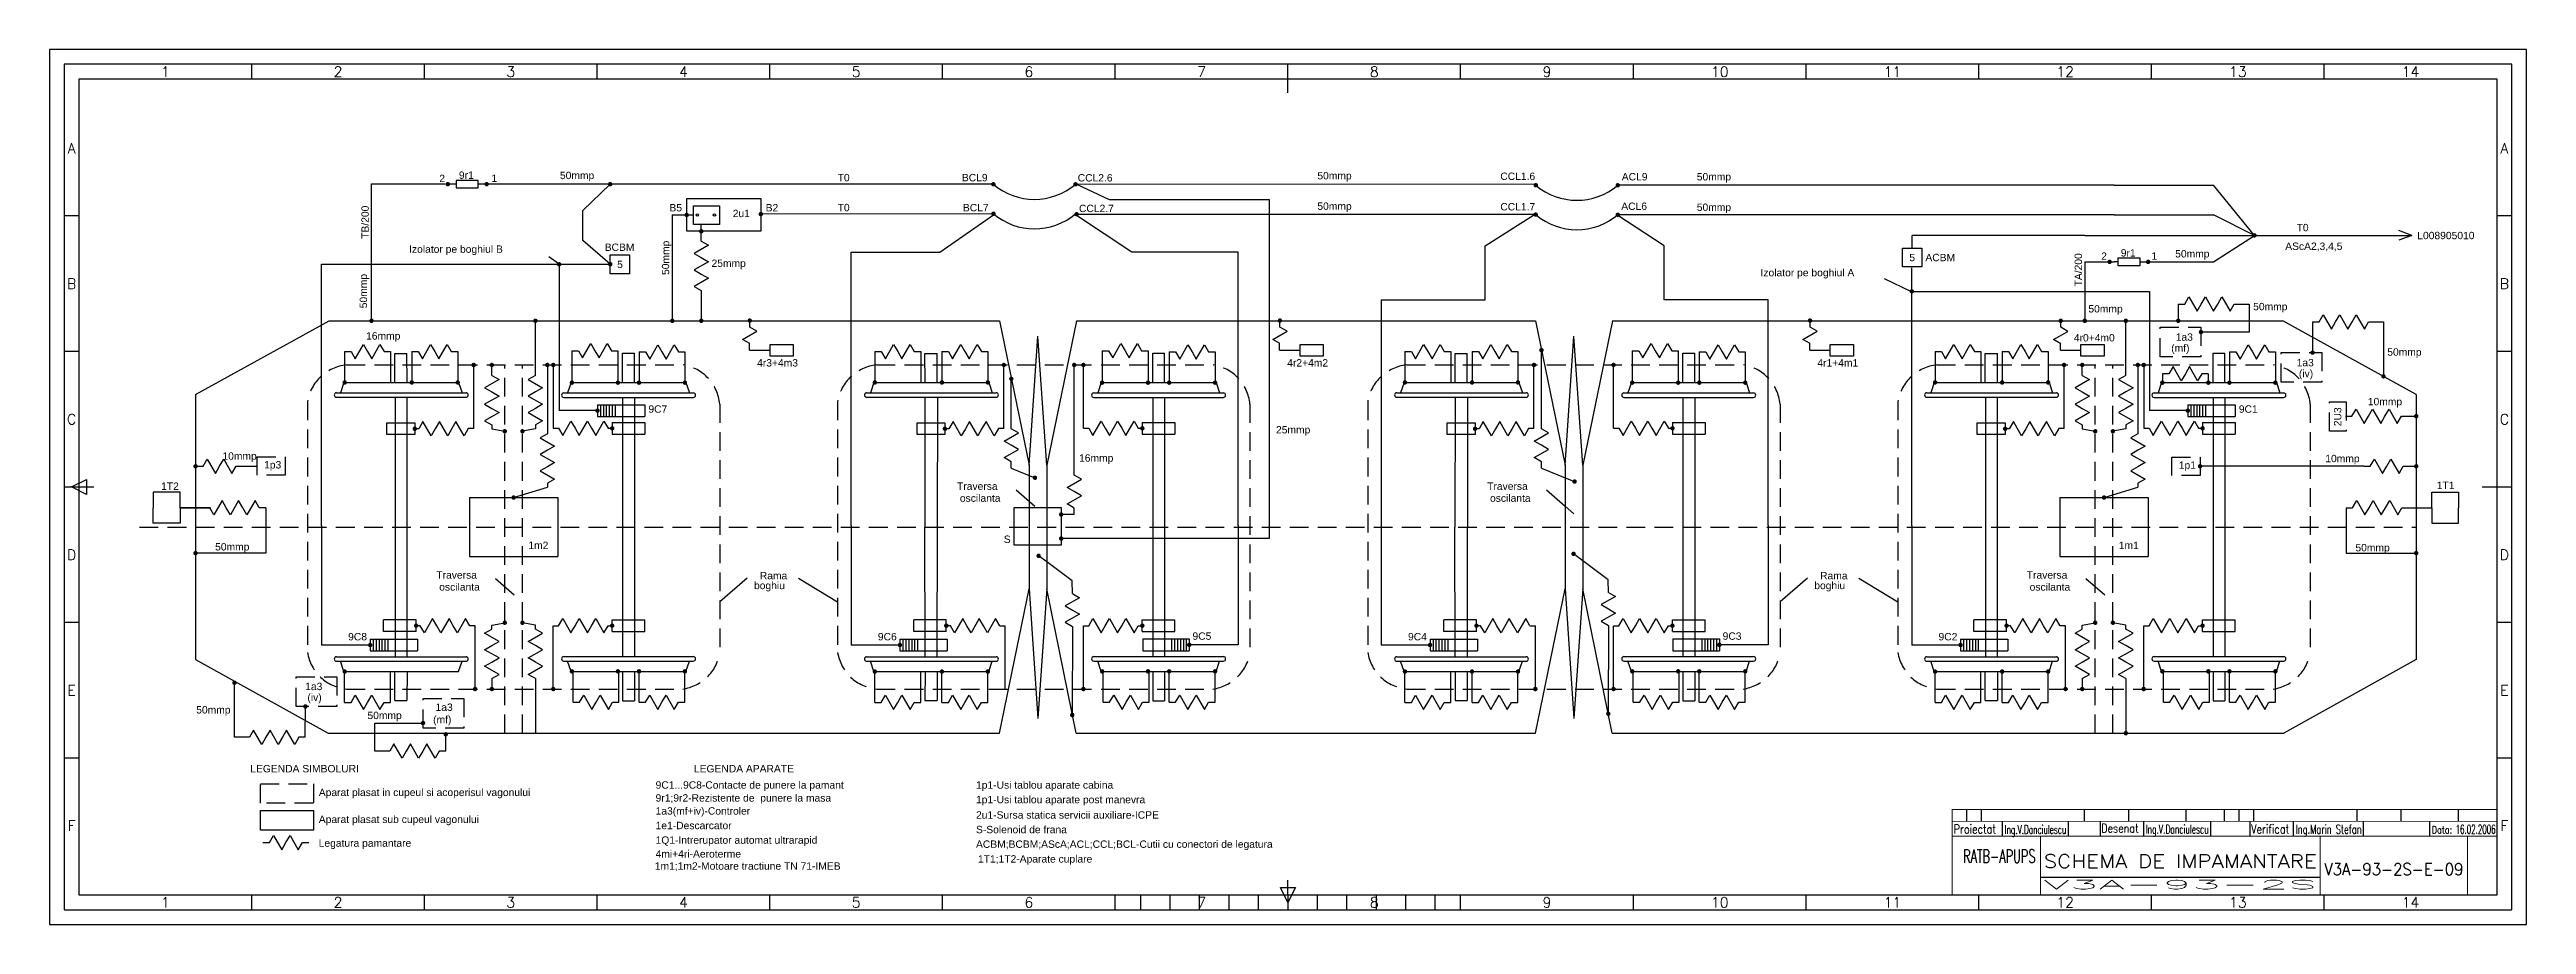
# Model space of a CAD drawing. Header units: millimetres. Extents: x 2491 to 3332, y 1731 to 2028.
import ezdxf
from ezdxf.enums import TextEntityAlignment as Align

# ---------------------------------------------------------------- set-up
doc = ezdxf.new("R2010")
doc.units = ezdxf.units.MM
doc.linetypes.add('DASHED2', pattern=[9.525, 6.35, -3.175])
doc.layers.add('INDICATOR', color=7, linetype='Continuous')
doc.styles.add('ISO', font='SIMPLEX.shx')
doc.styles.add('ROMANS', font='ROMANS.shx', dxfattribs={"width": 0.8})
doc.styles.get("Standard").update_dxf_attribs({"font": 'arial.ttf'})

msp = doc.modelspace()

# ---------------------------------------------------------------- texts
at = {"color": 1}
for s, p in [('2', (2623.6, 1982.86)), ('9r1', (2630.25, 1983.96)), ('1', (2641.29, 1982.93)), ('T0', (2758.84, 1983.13)), ('BCL9', (2801.03, 1983.13)), ('CCL2.6', (2840.35, 1983.06)), ('50mmp', (2921.72, 1983.78)), ('CCL1.6', (2983.83, 1983.59)), ('ACL9', (3025.08, 1983.42)), ('50mmp', (3050.55, 1983.42)), ('B5', (2701.73, 1972.9)), ('2u1', (2723.22, 1970.96)), ('B2', (2734.4, 1972.9)), ('T0', (2758.84, 1972.96)), ('BCL7', (2801.38, 1972.94)), ('CCL2.7', (2840.78, 1972.67)), ('50mmp', (2921.72, 1973.44)), ('CCL1.7', (2983.83, 1973.24)), ('ACL6', (3024.91, 1973.41)), ('50mmp', (3050.55, 1973.07)), ('T0', (3254.21, 1966.17)), ('BCBM', (2679.75, 1959.49)), ('9r1', (3194.51, 1957.57)), ('AScA2,3,4,5', (3250.35, 1959.83)), ('L008905010', (3295.18, 1963.47)), ('5', (2683.98, 1953.67)), ('5', (3122.7, 1956)), ('ACBM', (3128.17, 1956)), ('2', (3187.85, 1956.47)), ('1', (3204.91, 1956.5)), ('4r0+4m0', (3178.58, 1928.76)), ('4r3+4m3', (2731.49, 1920.25)), ('4r2+4m2', (2911.49, 1920.25)), ('4r1+4m1', (3091.49, 1920.25)), ('25mmp', (2907.68, 1897.54)), ('16mmp', (2840.81, 1887.94))]:
    msp.add_text(s, height=2.5, dxfattribs=at).set_placement(p)
at = {"color": 1, "linetype": 'DASHED2'}
for s, p in [('50mmp', (2664.55, 1983.86)), ('Izolator pe boghiul B', (2613.33, 1958.85)), ('50mmp', (3212.98, 1957.27)), ('25mmp', (2716.02, 1954.05)), ('Izolator pe boghiul A', (3072.19, 1950.87)), ('50mmp', (3183.51, 1938.59)), ('50mmp', (3239.46, 1939.36)), ('16mmp', (2598.73, 1929.4)), ('(mf)', (3211.63, 1925.29)), ('1a3', (3213.17, 1929)), ('50mmp', (3284.99, 1923.92)), ('1a3', (3254.22, 1920.32)), ('(iv)', (3254.98, 1916.61)), ('10mmp', (3278.39, 1907.09)), ('9C7', (2694.59, 1904.56)), ('9C1', (3234.59, 1904.56)), ('10mmp', (2549.96, 1888.61)), ('1p3', (2564.1, 1885.63)), ('1p1', (3214.21, 1885.52)), ('10mmp', (3263.95, 1887.77)), ('1T2', (2529.13, 1878.38)), ('Traversa', (2799.38, 1878.38)), ('oscilanta', (2800.35, 1874.32)), ('Traversa', (2979.38, 1878.38)), ('oscilanta', (2980.35, 1874.32)), ('1T1', (3301.8, 1878.66)), ('50mmp', (2547.47, 1857.8)), ('1m2', (2653.83, 1858.29)), ('S', (2815.25, 1860.37)), ('1m1', (3193.83, 1858.29)), ('50mmp', (3274.18, 1857.52)), ('Traversa', (2622.59, 1848.24)), ('Rama', (2732.42, 1848)), ('Rama', (3092.42, 1848)), ('Traversa', (3162.59, 1848.24)), ('oscilanta', (2623.56, 1844.18)), ('boghiu', (2730.44, 1844.67)), ('boghiu', (3090.44, 1844.67)), ('oscilanta', (3163.56, 1844.18)), ('9C8', (2592.63, 1827.29)), ('9C6', (2772.5, 1827.3)), ('9C5', (2879.32, 1827.49)), ('9C4', (2952.5, 1827.3)), ('9C3', (3059.32, 1827.49)), ('9C2', (3132.63, 1827.29)), ('1a3', (2578.05, 1810.4)), ('(iv)', (2578.81, 1806.7)), ('50mmp', (2541.06, 1802.46)), ('50mmp', (2599.19, 1800.56)), ('(mf)', (2621.49, 1799.16)), ('1a3', (2622.32, 1803.35)), ('LEGENDA SIMBOLURI', (2559.42, 1782.48)), ('LEGENDA APARATE', (2710.05, 1782.48)), ('Aparat plasat in cupeul si acoperisul vagonului', (2582.68, 1774.43)), ('9C1...9C8-Contacte de punere la pamant', (2697.03, 1776.95)), ('9r1;9r2-Rezistente de  punere la masa', (2697.03, 1772.55)), ('1p1-Usi tablou aparate cabina', (2805.82, 1776.95)), ('1p1-Usi tablou aparate post manevra', (2805.82, 1772)), ('Aparat plasat sub cupeul vagonului', (2582.68, 1765.29)), ('1a3(mf+iv)-Controler', (2697.03, 1768.14)), ('2u1-Sursa statica servicii auxiliare-ICPE', (2805.82, 1766.77)), ('Legatura pamantare', (2582.63, 1757.22)), ('1e1-Descarcator', (2697.03, 1763.19)), ('1Q1-Intrerupator automat ultrarapid', (2697.03, 1758.24)), ('ACBM;BCBM;AScA;ACL;CCL;BCL-Cutii cu conectori de legatura', (2805.82, 1756.86)), ('S-Solenoid de frana', (2805.82, 1761.82)), ('1m1;1m2-Motoare tractiune TN 71-IMEB', (2696.76, 1749.44)), ('4mi+4ri-Aeroterme', (2697.03, 1753.56)), ('1T1;1T2-Aparate cuplare', (2806.49, 1751.85))]:
    msp.add_text(s, height=2.5, dxfattribs=at).set_placement(p)
at = {"color": 1}
for s, p in [('TB/200', (2599.64, 1963.6)), ('TA/200', (3181.34, 1947.44))]:
    msp.add_text(s, height=2.5, rotation=90, dxfattribs=at).set_placement(p)
at = {"color": 1, "linetype": 'DASHED2'}
for s, p in [('50mmp', (2701.65, 1951.32)), ('50mmp', (2599.06, 1940.03)), ('2U3', (3269.39, 1899.98))]:
    msp.add_text(s, height=2.5, rotation=90, dxfattribs=at).set_placement(p)

# ---------------------------------------------------------------- blocks, each defined once
blk = doc.blocks.new('4a4')
at = {"color": 70}
for p, q in [((-772.36, 287), (-772.36, 292)), ((-713.72, 287), (-713.72, 292)), ((-655.08, 287), (-655.08, 292)), ((-596.44, 287), (-596.44, 292)), ((-537.8, 287), (-537.8, 292)), ((-479.16, 287), (-479.16, 292)), ((-420.52, 282.35), (-420.52, 292)), ((-361.88, 287), (-361.88, 292)), ((-303.24, 287), (-303.24, 292)), ((-244.6, 287), (-244.6, 292)), ((-185.96, 287), (-185.96, 292)), ((-127.32, 287), (-127.32, 292)), ((-68.68, 287), (-68.68, 292)), ((-831, 240.5), (-836, 240.5)), ((-5, 240.5), (-10, 240.5)), ((-831, 194.5), (-836, 194.5)), ((-5, 194.5), (-10, 194.5)), ((-836, 148.5), (-826, 148.5)), ((-833.5, 148.5), (-828.5, 151)), ((-828.5, 146), (-833.5, 148.5)), ((-828.5, 151), (-828.5, 146)), ((-15, 148.5), (-5, 148.5)), ((-831, 102.5), (-836, 102.5)), ((-5, 102.5), (-10, 102.5)), ((-831, 56.5), (-836, 56.5)), ((-5, 56.5), (-10, 56.5)), ((-772.36, 5), (-772.36, 10)), ((-713.72, 5), (-713.72, 10)), ((-655.08, 5), (-655.08, 10)), ((-596.44, 5), (-596.44, 10)), ((-537.8, 5), (-537.8, 10)), ((-479.16, 5), (-479.16, 10)), ((-479.16, 5), (-479.16, 10)), ((-470.5, 5), (-470.5, 10)), ((-460.5, 5), (-460.5, 10)), ((-450.5, 5), (-450.5, 10)), ((-440.5, 5), (-440.5, 10)), ((-430.5, 5), (-430.5, 10)), ((-420.5, 7.5), (-423, 12.5)), ((-423, 12.5), (-418, 12.5)), ((-420.5, 10), (-420.5, 15)), ((-418, 12.5), (-420.5, 7.5)), ((-420.5, 10), (-420.5, 5)), ((-410.5, 5), (-410.5, 10)), ((-400.5, 5), (-400.5, 10)), ((-390.5, 5), (-390.5, 10)), ((-380.5, 5), (-380.5, 10)), ((-370.5, 5), (-370.5, 10)), ((-361.88, 5), (-361.88, 10)), ((-361.88, 5), (-361.88, 10)), ((-303.24, 5), (-303.24, 10)), ((-244.6, 5), (-244.6, 10)), ((-185.96, 5), (-185.96, 10)), ((-127.32, 5), (-127.32, 10)), ((-68.68, 5), (-68.68, 10))]:
    blk.add_line(p, q, dxfattribs=at)
at = {"color": 240}
for points in [[(0, 0), (0, 297), (-841, 297), (-841, 0)], [(-5, 5), (-5, 292), (-836, 292), (-836, 5)]]:
    blk.add_lwpolyline(points, close=True, dxfattribs=at)
at = {"color": 70}
blk.add_lwpolyline([(-831, 287), (-831, 10), (-10, 10), (-10, 287)], close=True, dxfattribs=at)
at = {"color": 50, "style": 'ISO'}
for s, p in [('1', (-801.68, 289.48)), ('2', (-743.04, 289.48)), ('3', (-684.4, 289.48)), ('4', (-625.76, 289.48)), ('5', (-567.12, 289.48)), ('6', (-508.48, 289.48)), ('7', (-449.84, 289.48)), ('8', (-391.2, 289.48)), ('9', (-332.56, 289.48)), ('10', (-273.92, 289.48)), ('11', (-215.28, 289.48)), ('12', (-156.64, 289.48)), ('13', (-98, 289.48)), ('14', (-39.36, 289.48)), ('A', (-833.5, 263.5)), ('A', (-7.5, 263.5)), ('B', (-833.5, 217.5)), ('B', (-7.5, 217.5)), ('C', (-833.5, 171.5)), ('C', (-7.5, 171.5)), ('D', (-833.5, 125.5)), ('D', (-7.5, 125.5)), ('E', (-833.5, 79.5)), ('E', (-7.5, 79.5)), ('F', (-833.5, 33.5)), ('F', (-7.5, 33.5)), ('1', (-801.68, 7.48)), ('2', (-743.04, 7.48)), ('3', (-684.4, 7.48)), ('4', (-625.76, 7.48)), ('5', (-567.12, 7.48)), ('6', (-508.48, 7.48)), ('7', (-449.84, 7.48)), ('8', (-391.2, 7.48)), ('9', (-332.56, 7.48)), ('10', (-273.92, 7.48)), ('11', (-215.28, 7.48)), ('12', (-156.64, 7.48)), ('13', (-98, 7.48)), ('14', (-39.36, 7.48))]:
    blk.add_text(s, height=3.5, dxfattribs=at).set_placement(p, align=Align.MIDDLE)
blk = doc.blocks.new('indic-el')
at = {"layer": 'INDICATOR', "color": 1}
for p, q in [((-180, 25), (-180, 29)), ((-175, 25), (-175, 29)), ((-140, 25), (-140, 29)), ((-125, 25), (-125, 29)), ((-105.5, 25), (-105.5, 29)), ((-87.5, 25), (-87.5, 29)), ((-82.5, 25), (-82.5, 29)), ((-47.5, 25), (-47.5, 29)), ((-32.5, 25), (-32.5, 29)), ((-13, 25), (-13, 29)), ((-167.9, 20), (-167.9, 25)), ((-145.42, 19.8), (-145.42, 24.8)), ((-134.65, 20.08), (-134.65, 25.08)), ((-119.93, 20), (-119.93, 25)), ((-97.19, 20), (-97.19, 25)), ((-83.77, 20), (-83.77, 25)), ((-69.03, 20), (-69.03, 25)), ((-45.33, 20), (-45.33, 25)), ((-22.83, 20), (-22.83, 25)), ((-155, 6), (-60, 6))]:
    blk.add_line(p, q, dxfattribs=at)
at = {"layer": 'INDICATOR'}
blk.add_line((-92.5, 25), (-92.5, 29), dxfattribs=at)
at = {"layer": 'INDICATOR', "const_width": 0.3, "flags": 128}
for points in [[(0, 29), (-185, 29), (-185, 0)], [(0, 25), (-185, 25)], [(0, 20), (-185, 20)], [(-155, 0), (-155, 20)], [(-60, 0), (-60, 20)], [(-10, 0), (-10, 20)]]:
    blk.add_lwpolyline(points, dxfattribs=at)
at = {"layer": 'INDICATOR', "color": 1, "style": 'ROMANS', "width": 0.8}
for s, height, p in [('Proiectat', 3, (-184.48, 20.88)), ('Desenat', 3, (-134.37, 21.17)), ('Verificat', 3, (-83.49, 20.88)), ('Data:', 2.5, (-22.15, 20.88))]:
    blk.add_text(s, height=height, dxfattribs=at).set_placement(p)
at = {"layer": 'INDICATOR', "style": 'ROMANS', "width": 0.570908}
blk.add_text('RATB-APUPS', height=4.5, dxfattribs=at).set_placement((-181.28, 10.96), (-156.69, 10.96), align=Align.FIT)
at = {"layer": 'INDICATOR', "color": 1, "style": 'ROMANS'}
for tag, height, width, p, p2 in [('PROIECTAT', 3, 0.908325, (-167.12, 20.74), (-146.23, 20.74)), ('DESENAT', 3, 1.116423, (-119.25, 20.84), (-97.88, 20.84)), ('VERIFICAT', 3, 1.074468, (-68.34, 20.8), (-45.93, 20.8)), ('DATA', 3, 1.321041, (-14.04, 20.81), (-0.45, 20.81)), ('NUME_DESEN', 4.5, 2.080219, (-153.9, 9.22), (-61.18, 9.22)), ('NUMAR', 4, 2.383056, (-58.61, 6.76), (-11.4, 6.76)), ('ANS', 3, 11.421134, (-154.04, 2.01), (-61.04, 2.01))]:
    blk.add_attdef(tag, text='', height=height, dxfattribs=dict(at, width=width)).set_placement(p, p2, align=Align.FIT)

# ---------------------------------------------------------------- linework, layer by layer
at = {"color": 1}
for p, q in [((2600.57, 1982.24), (2625.62, 1982.24)), ((2600.57, 1981.76), (2600.57, 1982.24)), ((2600.57, 1935.77), (2600.57, 1981.76)), ((2629.28, 1982.15), (2626.84, 1982.15)), ((2811.72, 1982.11), (2636.78, 1982.15)), ((2672.27, 1973.17), (2681.62, 1982.14)), ((2707.58, 1966.15), (2707.58, 1977.25)), ((2707.58, 1977.25), (2732.75, 1977.25)), ((2732.75, 1977.25), (2732.75, 1966.15)), ((2995.6, 1982.07), (2839.61, 1982.11)), ((2839.98, 1982.11), (2850.99, 1977)), ((2850.99, 1977), (2905.31, 1977)), ((2905.31, 1977), (2905.31, 1861.84)), ((3192.29, 1981.77), (3023.72, 1981.77)), ((3192.29, 1981.77), (3226.04, 1981.77)), ((3239.87, 1964.77), (3226.04, 1981.77)), ((2672.27, 1963.03), (2672.27, 1973.17)), ((2702.7, 1971.7), (2702.7, 1935.77)), ((2702.7, 1971.7), (2709.86, 1971.7)), ((2712.54, 1966.33), (2712.54, 1968.42)), ((2811.72, 1972.11), (2732.75, 1972)), ((2793.51, 1959.02), (2811.73, 1971.74)), ((2995.88, 1971.84), (2839.89, 1971.87)), ((2858.7, 1959.02), (2839.97, 1971.57)), ((2978.71, 1961.22), (2995.48, 1971.81)), ((3039.44, 1961.22), (3023.35, 1971.77)), ((3192.29, 1971.77), (3023.72, 1971.77)), ((3192.29, 1971.77), (3226.04, 1971.77)), ((3239.87, 1964.77), (3226.04, 1971.77)), ((2681.65, 1954.95), (2672.27, 1963.03)), ((2732.75, 1966.15), (2707.58, 1966.15)), ((2714.97, 1961.39), (2710.11, 1958.63)), ((2712.54, 1962.81), (2712.54, 1966.33)), ((2712.54, 1962.81), (2714.97, 1961.39)), ((2978.71, 1942.92), (2978.71, 1961.22)), ((3039.44, 1942.92), (3039.44, 1961.22)), ((3182.29, 1964.77), (3123.65, 1964.77)), ((3123.65, 1960.48), (3123.65, 1964.77)), ((3182.29, 1964.77), (3192.29, 1964.77)), ((3192.29, 1964.77), (3293.34, 1964.77)), ((3226.04, 1955.77), (3239.87, 1964.77)), ((3293.34, 1964.77), (3288.97, 1966.41)), ((3293.34, 1964.77), (3288.97, 1963.13)), ((2583.58, 1866.2), (2583.58, 1954.95)), ((2583.58, 1954.95), (2681.65, 1954.95)), ((2664.29, 1954.95), (2660.77, 1957.54)), ((2664.29, 1954.95), (2664.29, 1905.27)), ((2710.11, 1958.63), (2712.54, 1957.21)), ((2714.97, 1955.79), (2710.11, 1953.03)), ((2710.11, 1953.03), (2712.54, 1951.61)), ((2712.54, 1957.21), (2714.97, 1955.79)), ((2712.54, 1951.61), (2714.97, 1950.19)), ((2763.44, 1866.21), (2763.44, 1959.02)), ((2763.44, 1959.02), (2793.51, 1959.02)), ((2894.79, 1959.02), (2858.7, 1959.02)), ((2894.79, 1866.27), (2894.79, 1959.02)), ((3123.58, 1866.2), (3123.58, 1953.72)), ((3182.29, 1955.77), (3182.29, 1935.77)), ((3182.29, 1955.77), (3192.29, 1955.77)), ((3193.54, 1955.77), (3192.29, 1955.77)), ((3201.04, 1955.77), (3226.04, 1955.77)), ((2714.97, 1950.19), (2710.11, 1947.43)), ((2710.11, 1947.43), (2712.54, 1946.01)), ((2712.54, 1946.01), (2712.54, 1935.77)), ((2943.44, 1942.92), (2943.44, 1865.77)), ((2943.44, 1942.92), (2978.71, 1942.92)), ((3074.79, 1942.92), (3039.44, 1942.92)), ((3074.79, 1866.27), (3074.79, 1942.92)), ((3123.2, 1945.77), (3114.28, 1950.02)), ((3123.58, 1945.77), (3204.29, 1945.77)), ((3204.29, 1945.77), (3204.29, 1905.27)), ((3216.23, 1941.47), (3217.65, 1943.9)), ((3217.65, 1943.9), (3220.41, 1939.04)), ((3221.83, 1941.47), (3223.25, 1943.9)), ((3223.25, 1943.9), (3226.01, 1939.04)), ((3227.43, 1941.47), (3228.85, 1943.9)), ((3228.85, 1943.9), (3231.61, 1939.04)), ((2540.83, 1910.77), (2586.14, 1935.77)), ((2586.14, 1935.77), (2813.75, 1935.77)), ((2656.22, 1917.24), (2656.22, 1935.77)), ((2729, 1933.64), (2729, 1935.84)), ((2813.75, 1935.77), (2823.83, 1886.77)), ((2839.9, 1935.77), (2829.83, 1886.77)), ((2839.9, 1935.77), (2995.75, 1935.77)), ((2909, 1933.64), (2909, 1935.84)), ((2995.75, 1935.77), (3005.83, 1886.77)), ((3021.9, 1935.77), (3011.83, 1886.77)), ((3021.79, 1935.77), (3249.52, 1935.77)), ((3089, 1933.64), (3089, 1935.84)), ((3174.11, 1933.57), (3174.11, 1935.77)), ((3196.22, 1917.24), (3196.22, 1935.77)), ((3214.03, 1941.47), (3214.03, 1935.77)), ((3214.03, 1941.47), (3216.23, 1941.47)), ((3220.41, 1939.04), (3221.83, 1941.47)), ((3226.01, 1939.04), (3227.43, 1941.47)), ((3231.61, 1939.04), (3233.03, 1941.47)), ((3233.03, 1941.47), (3238.07, 1941.47)), ((3238.07, 1941.47), (3238.06, 1931.94)), ((3294.83, 1910.77), (3249.52, 1935.77)), ((3259.63, 1935.4), (3259.6, 1924.85)), ((3259.63, 1935.4), (3261.83, 1935.4)), ((3261.83, 1935.4), (3263.25, 1937.83)), ((3263.25, 1937.83), (3266.01, 1932.97)), ((3266.01, 1932.97), (3267.43, 1935.4)), ((3267.43, 1935.4), (3268.85, 1937.83)), ((3268.85, 1937.83), (3271.61, 1932.97)), ((3271.61, 1932.97), (3273.03, 1935.4)), ((3273.03, 1935.4), (3274.45, 1937.83)), ((3274.45, 1937.83), (3277.21, 1932.97)), ((3277.21, 1932.97), (3278.63, 1935.4)), ((3278.63, 1935.4), (3283.67, 1935.4)), ((3283.67, 1935.4), (3283.69, 1916.91)), ((2595.05, 1922.87), (2597.81, 1927.73)), ((2597.81, 1927.73), (2599.23, 1925.3)), ((2600.65, 1922.87), (2603.41, 1927.73)), ((2603.41, 1927.73), (2604.83, 1925.3)), ((2617.85, 1922.87), (2620.61, 1927.73)), ((2620.61, 1927.73), (2622.03, 1925.3)), ((2623.45, 1922.87), (2626.21, 1927.73)), ((2626.21, 1927.73), (2627.63, 1925.3)), ((2672.25, 1923.17), (2675.01, 1928.04)), ((2675.01, 1928.04), (2676.43, 1925.6)), ((2677.85, 1923.17), (2680.61, 1928.04)), ((2680.61, 1928.04), (2682.03, 1925.6)), ((2695.02, 1922.8), (2697.78, 1927.66)), ((2697.78, 1927.66), (2699.2, 1925.23)), ((2700.62, 1922.8), (2703.38, 1927.66)), ((2703.38, 1927.66), (2704.8, 1925.23)), ((2726.57, 1929.46), (2731.44, 1932.22)), ((2729, 1928.04), (2726.57, 1929.46)), ((2728.88, 1925.84), (2728.88, 1928.04)), ((2731.44, 1932.22), (2729, 1933.64)), ((2775.05, 1922.87), (2777.81, 1927.73)), ((2777.81, 1927.73), (2779.23, 1925.3)), ((2780.65, 1922.87), (2783.41, 1927.73)), ((2783.41, 1927.73), (2784.83, 1925.3)), ((2797.85, 1922.87), (2800.61, 1927.73)), ((2800.61, 1927.73), (2802.03, 1925.3)), ((2803.45, 1922.87), (2806.21, 1927.73)), ((2806.21, 1927.73), (2807.63, 1925.3)), ((2823.83, 1886.77), (2826.83, 1930.55)), ((2829.83, 1886.77), (2826.83, 1930.55)), ((2852.25, 1923.17), (2855.01, 1928.04)), ((2855.01, 1928.04), (2856.43, 1925.6)), ((2857.85, 1923.17), (2860.61, 1928.04)), ((2860.61, 1928.04), (2862.03, 1925.6)), ((2875.02, 1922.8), (2877.78, 1927.66)), ((2877.78, 1927.66), (2879.2, 1925.23)), ((2880.62, 1922.8), (2883.38, 1927.66)), ((2883.38, 1927.66), (2884.8, 1925.23)), ((2906.57, 1929.46), (2911.44, 1932.22)), ((2909, 1928.04), (2906.57, 1929.46)), ((2908.88, 1925.84), (2908.88, 1928.04)), ((2911.44, 1932.22), (2909, 1933.64)), ((2955.05, 1922.87), (2957.81, 1927.73)), ((2957.81, 1927.73), (2959.23, 1925.3)), ((2960.65, 1922.87), (2963.41, 1927.73)), ((2963.41, 1927.73), (2964.83, 1925.3)), ((2977.85, 1922.87), (2980.61, 1927.73)), ((2980.61, 1927.73), (2982.03, 1925.3)), ((2983.45, 1922.87), (2986.21, 1927.73)), ((2986.21, 1927.73), (2987.63, 1925.3)), ((3005.83, 1886.77), (3008.83, 1930.55)), ((3011.83, 1886.77), (3008.83, 1930.55)), ((3032.25, 1923.17), (3035.01, 1928.04)), ((3035.01, 1928.04), (3036.43, 1925.6)), ((3037.85, 1923.17), (3040.61, 1928.04)), ((3040.61, 1928.04), (3042.03, 1925.6)), ((3055.02, 1922.8), (3057.78, 1927.66)), ((3057.78, 1927.66), (3059.2, 1925.23)), ((3060.62, 1922.8), (3063.38, 1927.66)), ((3063.38, 1927.66), (3064.8, 1925.23)), ((3086.57, 1929.46), (3091.44, 1932.22)), ((3089, 1928.04), (3086.57, 1929.46)), ((3088.88, 1925.84), (3088.88, 1928.04)), ((3091.44, 1932.22), (3089, 1933.64)), ((3135.05, 1922.87), (3137.81, 1927.73)), ((3137.81, 1927.73), (3139.23, 1925.3)), ((3140.65, 1922.87), (3143.41, 1927.73)), ((3143.41, 1927.73), (3144.83, 1925.3)), ((3157.85, 1922.87), (3160.61, 1927.73)), ((3160.61, 1927.73), (3162.03, 1925.3)), ((3163.45, 1922.87), (3166.21, 1927.73)), ((3166.21, 1927.73), (3167.63, 1925.3)), ((3171.68, 1929.39), (3176.55, 1932.15)), ((3174.11, 1927.97), (3171.68, 1929.39)), ((3173.99, 1925.77), (3173.99, 1927.97)), ((3176.55, 1932.15), (3174.11, 1933.57)), ((3238.06, 1931.94), (3221.73, 1931.94)), ((3235.02, 1922.8), (3237.78, 1927.66)), ((3237.78, 1927.66), (3239.2, 1925.23)), ((3240.62, 1922.8), (3243.38, 1927.66)), ((3243.38, 1927.66), (3244.8, 1925.23)), ((2591.43, 1925.3), (2591.43, 1914.84)), ((2591.43, 1925.3), (2593.63, 1925.3)), ((2593.63, 1925.3), (2595.05, 1922.87)), ((2599.23, 1925.3), (2600.65, 1922.87)), ((2604.83, 1925.3), (2607.03, 1925.3)), ((2607.03, 1925.3), (2607.03, 1914.84)), ((2608.5, 1914.7), (2608.49, 1924.7)), ((2608.49, 1924.7), (2612.62, 1924.7)), ((2612.64, 1914.84), (2612.62, 1924.7)), ((2614.23, 1925.3), (2614.23, 1914.84)), ((2614.23, 1925.3), (2616.43, 1925.3)), ((2616.43, 1925.3), (2617.85, 1922.87)), ((2622.03, 1925.3), (2623.45, 1922.87)), ((2627.63, 1925.3), (2629.83, 1925.3)), ((2629.83, 1925.3), (2629.83, 1914.84)), ((2635.26, 1899.21), (2635.26, 1920.77)), ((2641.43, 1917.24), (2641.43, 1920.77)), ((2660.29, 1920.77), (2660.29, 1899.27)), ((2662.29, 1920.77), (2662.29, 1899.27)), ((2668.63, 1925.6), (2668.63, 1915.14)), ((2668.63, 1925.6), (2670.83, 1925.6)), ((2670.83, 1925.6), (2672.25, 1923.17)), ((2676.43, 1925.6), (2677.85, 1923.17)), ((2682.03, 1925.6), (2684.23, 1925.6)), ((2684.23, 1925.6), (2684.23, 1915.14)), ((2685.83, 1914.77), (2685.83, 1924.77)), ((2685.83, 1924.77), (2689.83, 1924.77)), ((2689.83, 1914.77), (2689.83, 1924.77)), ((2691.4, 1925.23), (2691.4, 1914.77)), ((2691.4, 1925.23), (2693.6, 1925.23)), ((2693.6, 1925.23), (2695.02, 1922.8)), ((2699.2, 1925.23), (2700.62, 1922.8)), ((2704.8, 1925.23), (2707, 1925.23)), ((2707, 1925.23), (2707, 1914.77)), ((2728.88, 1925.84), (2735.88, 1925.84)), ((2771.43, 1925.3), (2771.43, 1914.84)), ((2771.43, 1925.3), (2773.63, 1925.3)), ((2773.63, 1925.3), (2775.05, 1922.87)), ((2779.23, 1925.3), (2780.65, 1922.87)), ((2784.83, 1925.3), (2787.03, 1925.3)), ((2787.03, 1925.3), (2787.03, 1914.84)), ((2788.5, 1914.84), (2788.49, 1924.7)), ((2788.49, 1924.7), (2792.62, 1924.7)), ((2792.64, 1914.84), (2792.62, 1924.7)), ((2794.23, 1925.3), (2794.23, 1914.84)), ((2794.23, 1925.3), (2796.43, 1925.3)), ((2796.43, 1925.3), (2797.85, 1922.87)), ((2802.03, 1925.3), (2803.45, 1922.87)), ((2807.63, 1925.3), (2809.83, 1925.3)), ((2809.83, 1925.3), (2809.83, 1914.84)), ((2815.26, 1899.21), (2815.26, 1920.77)), ((2839.17, 1883.41), (2839.17, 1920.77)), ((2842.29, 1899.27), (2842.29, 1920.77)), ((2848.63, 1925.6), (2848.63, 1915.14)), ((2848.63, 1925.6), (2850.83, 1925.6)), ((2850.83, 1925.6), (2852.25, 1923.17)), ((2856.43, 1925.6), (2857.85, 1923.17)), ((2862.03, 1925.6), (2864.23, 1925.6)), ((2864.23, 1925.6), (2864.23, 1915.14)), ((2865.83, 1914.77), (2865.83, 1924.77)), ((2865.83, 1924.77), (2869.83, 1924.77)), ((2869.83, 1914.77), (2869.83, 1924.77)), ((2871.4, 1925.23), (2871.4, 1914.77)), ((2871.4, 1925.23), (2873.6, 1925.23)), ((2873.6, 1925.23), (2875.02, 1922.8)), ((2879.2, 1925.23), (2880.62, 1922.8)), ((2884.8, 1925.23), (2887, 1925.23)), ((2887, 1925.23), (2887, 1914.77)), ((2908.88, 1925.84), (2915.88, 1925.84)), ((2951.43, 1925.3), (2951.43, 1914.84)), ((2951.43, 1925.3), (2953.63, 1925.3)), ((2953.63, 1925.3), (2955.05, 1922.87)), ((2959.23, 1925.3), (2960.65, 1922.87)), ((2964.83, 1925.3), (2967.03, 1925.3)), ((2967.03, 1925.3), (2967.03, 1914.84)), ((2968.5, 1914.7), (2968.49, 1924.7)), ((2968.49, 1924.7), (2972.62, 1924.7)), ((2972.64, 1914.84), (2972.62, 1924.7)), ((2974.23, 1925.3), (2974.23, 1914.84)), ((2974.23, 1925.3), (2976.43, 1925.3)), ((2976.43, 1925.3), (2977.85, 1922.87)), ((2982.03, 1925.3), (2983.45, 1922.87)), ((2987.63, 1925.3), (2989.83, 1925.3)), ((2989.83, 1925.3), (2989.83, 1914.84)), ((2995.26, 1899.21), (2995.26, 1920.77)), ((2997.8, 1899.13), (2997.8, 1925.8)), ((3022.29, 1899.27), (3022.29, 1920.77)), ((3028.63, 1925.6), (3028.63, 1915.14)), ((3028.63, 1925.6), (3030.83, 1925.6)), ((3030.83, 1925.6), (3032.25, 1923.17)), ((3036.43, 1925.6), (3037.85, 1923.17)), ((3042.03, 1925.6), (3044.23, 1925.6)), ((3044.23, 1925.6), (3044.23, 1915.14)), ((3045.83, 1914.77), (3045.83, 1924.77)), ((3045.83, 1924.77), (3049.83, 1924.77)), ((3049.83, 1914.77), (3049.83, 1924.77)), ((3051.4, 1925.23), (3051.4, 1914.77)), ((3051.4, 1925.23), (3053.6, 1925.23)), ((3053.6, 1925.23), (3055.02, 1922.8)), ((3059.2, 1925.23), (3060.62, 1922.8)), ((3064.8, 1925.23), (3067, 1925.23)), ((3067, 1925.23), (3067, 1914.77)), ((3088.88, 1925.84), (3095.88, 1925.84)), ((3131.43, 1925.3), (3131.43, 1914.84)), ((3131.43, 1925.3), (3133.63, 1925.3)), ((3133.63, 1925.3), (3135.05, 1922.87)), ((3139.23, 1925.3), (3140.65, 1922.87)), ((3144.83, 1925.3), (3147.03, 1925.3)), ((3147.03, 1925.3), (3147.03, 1914.84)), ((3148.5, 1914.7), (3148.49, 1924.7)), ((3148.49, 1924.7), (3152.62, 1924.7)), ((3152.64, 1914.84), (3152.62, 1924.7)), ((3154.23, 1925.3), (3154.23, 1914.84)), ((3154.23, 1925.3), (3156.43, 1925.3)), ((3156.43, 1925.3), (3157.85, 1922.87)), ((3162.03, 1925.3), (3163.45, 1922.87)), ((3167.63, 1925.3), (3169.83, 1925.3)), ((3169.83, 1925.3), (3169.83, 1914.84)), ((3173.99, 1925.77), (3180.99, 1925.77)), ((3175.26, 1899.21), (3175.26, 1920.77)), ((3181.43, 1917.24), (3181.43, 1920.77)), ((3200.29, 1920.77), (3200.29, 1899.27)), ((3202.29, 1920.77), (3202.29, 1899.27)), ((3210.83, 1917.82), (3208.63, 1917.82)), ((3208.63, 1917.82), (3208.63, 1914.77)), ((3212.25, 1920.25), (3210.83, 1917.82)), ((3215.01, 1915.38), (3212.25, 1920.25)), ((3216.43, 1917.82), (3215.01, 1915.38)), ((3217.85, 1920.25), (3216.43, 1917.82)), ((3220.61, 1915.38), (3217.85, 1920.25)), ((3222.03, 1917.82), (3220.61, 1915.38)), ((3224.23, 1917.82), (3222.03, 1917.82)), ((3224.23, 1917.82), (3224.23, 1914.77)), ((3225.83, 1914.77), (3225.83, 1924.77)), ((3225.83, 1924.77), (3229.83, 1924.77)), ((3229.83, 1914.77), (3229.83, 1924.77)), ((3231.4, 1925.23), (3231.4, 1914.77)), ((3231.4, 1925.23), (3233.6, 1925.23)), ((3233.6, 1925.23), (3235.02, 1922.8)), ((3239.2, 1925.23), (3240.62, 1922.8)), ((3244.8, 1925.23), (3247, 1925.23)), ((3247, 1925.23), (3247, 1914.77)), ((2540.83, 1910.77), (2540.83, 1820.77)), ((2588.66, 1911.34), (2632.66, 1911.34)), ((2588.66, 1909.84), (2632.66, 1909.84)), ((2591.16, 1914.84), (2590, 1911.34)), ((2591.16, 1914.84), (2630.16, 1914.84)), ((2608.66, 1821.7), (2608.66, 1909.84)), ((2612.66, 1821.7), (2612.66, 1909.84)), ((2630.16, 1914.84), (2631.33, 1911.34)), ((2643.86, 1915.82), (2638.99, 1913.06)), ((2638.99, 1913.06), (2641.43, 1911.64)), ((2643.86, 1910.22), (2638.99, 1907.46)), ((2641.43, 1917.24), (2643.86, 1915.82)), ((2641.43, 1911.64), (2643.86, 1910.22)), ((2656.22, 1917.24), (2653.79, 1915.82)), ((2653.79, 1915.82), (2658.66, 1913.06)), ((2656.22, 1911.64), (2653.79, 1910.22)), ((2653.79, 1910.22), (2658.66, 1907.46)), ((2658.66, 1913.06), (2656.22, 1911.64)), ((2665.83, 1911.27), (2709.83, 1911.27)), ((2665.83, 1909.77), (2709.83, 1909.77)), ((2668.33, 1914.77), (2667.16, 1911.27)), ((2668.33, 1914.77), (2707.33, 1914.77)), ((2685.83, 1909.77), (2685.83, 1821.77)), ((2689.83, 1909.77), (2689.83, 1821.77)), ((2707.33, 1914.77), (2708.49, 1911.27)), ((2768.66, 1911.34), (2812.66, 1911.34)), ((2768.66, 1909.84), (2812.66, 1909.84)), ((2771.16, 1914.84), (2770, 1911.34)), ((2771.16, 1914.84), (2810.16, 1914.84)), ((2788.59, 1865.77), (2788.51, 1909.84)), ((2792.73, 1909.84), (2792.57, 1821.7)), ((2810.16, 1914.84), (2811.33, 1911.34)), ((2817.8, 1899.13), (2817.8, 1916.07)), ((2845.83, 1911.27), (2889.83, 1911.27)), ((2845.83, 1909.77), (2889.83, 1909.77)), ((2848.33, 1914.77), (2847.16, 1911.27)), ((2848.33, 1914.77), (2887.33, 1914.77)), ((2865.83, 1909.77), (2865.83, 1821.77)), ((2869.83, 1909.77), (2869.83, 1821.77)), ((2887.33, 1914.77), (2888.49, 1911.27)), ((2948.66, 1911.34), (2992.66, 1911.34)), ((2948.66, 1909.84), (2992.66, 1909.84)), ((2951.16, 1914.84), (2950, 1911.34)), ((2951.16, 1914.84), (2990.16, 1914.84)), ((2968.52, 1909.83), (2968.45, 1865.77)), ((2972.73, 1909.84), (2972.57, 1821.7)), ((2990.16, 1914.84), (2991.33, 1911.34)), ((3025.83, 1911.27), (3069.83, 1911.27)), ((3025.83, 1909.77), (3069.83, 1909.77)), ((3028.33, 1914.77), (3027.16, 1911.27)), ((3028.33, 1914.77), (3067.33, 1914.77)), ((3045.83, 1909.77), (3045.83, 1821.77)), ((3049.83, 1909.77), (3049.83, 1821.77)), ((3067.33, 1914.77), (3068.49, 1911.27)), ((3128.66, 1911.34), (3172.66, 1911.34)), ((3128.66, 1909.84), (3172.66, 1909.84)), ((3131.16, 1914.84), (3130, 1911.34)), ((3131.16, 1914.84), (3170.16, 1914.84)), ((3148.66, 1821.7), (3148.66, 1909.84)), ((3152.66, 1821.7), (3152.66, 1909.84)), ((3170.16, 1914.84), (3171.33, 1911.34)), ((3183.86, 1915.82), (3178.99, 1913.06)), ((3178.99, 1913.06), (3181.43, 1911.64)), ((3183.86, 1910.22), (3178.99, 1907.46)), ((3181.43, 1917.24), (3183.86, 1915.82)), ((3181.43, 1911.64), (3183.86, 1910.22)), ((3196.22, 1917.24), (3193.79, 1915.82)), ((3193.79, 1915.82), (3198.66, 1913.06)), ((3196.22, 1911.64), (3193.79, 1910.22)), ((3193.79, 1910.22), (3198.66, 1907.46)), ((3198.66, 1913.06), (3196.22, 1911.64)), ((3205.83, 1911.27), (3249.83, 1911.27)), ((3205.83, 1909.77), (3249.83, 1909.77)), ((3208.33, 1914.77), (3207.16, 1911.27)), ((3208.33, 1914.77), (3247.33, 1914.77)), ((3225.83, 1909.77), (3225.83, 1821.77)), ((3229.83, 1909.77), (3229.83, 1821.77)), ((3247.33, 1914.77), (3248.49, 1911.27)), ((3294.83, 1910.77), (3294.83, 1820.77)), ((2605.79, 1901.13), (2615.25, 1901.12)), ((2605.79, 1897.12), (2605.79, 1901.13)), ((2615.25, 1901.12), (2615.27, 1897.12)), ((2618.05, 1901.57), (2616.64, 1899.13)), ((2620.83, 1896.72), (2618.05, 1901.57)), ((2623.65, 1901.6), (2622.24, 1899.15)), ((2626.43, 1896.74), (2623.65, 1901.6)), ((2629.25, 1901.62), (2627.84, 1899.18)), ((2632.03, 1896.77), (2629.25, 1901.62)), ((2638.99, 1907.46), (2641.43, 1906.04)), ((2643.86, 1904.62), (2638.99, 1901.86)), ((2638.99, 1901.86), (2641.43, 1900.44)), ((2641.43, 1906.04), (2643.86, 1904.62)), ((2656.22, 1906.04), (2653.79, 1904.62)), ((2653.79, 1904.62), (2658.66, 1901.86)), ((2658.66, 1907.46), (2656.22, 1906.04)), ((2658.66, 1901.86), (2656.22, 1900.44)), ((2677.29, 1905.27), (2664.29, 1905.27)), ((2665.53, 1896.84), (2668.29, 1901.7)), ((2668.29, 1901.7), (2669.71, 1899.27)), ((2671.13, 1896.84), (2673.89, 1901.7)), ((2673.89, 1901.7), (2675.31, 1899.27)), ((2676.73, 1896.84), (2679.49, 1901.7)), ((2677.29, 1907.27), (2693.36, 1907.27)), ((2677.29, 1907.27), (2677.29, 1903.27)), ((2677.29, 1903.27), (2693.36, 1903.27)), ((2678.29, 1907.27), (2678.29, 1903.27)), ((2679.29, 1907.27), (2679.29, 1903.27)), ((2679.49, 1901.7), (2680.91, 1899.27)), ((2680.29, 1907.27), (2680.29, 1903.27)), ((2681.29, 1907.27), (2681.29, 1903.27)), ((2682.29, 1907.27), (2682.29, 1903.27)), ((2682.29, 1901.27), (2693.36, 1901.27)), ((2682.29, 1901.27), (2682.29, 1897.27)), ((2683.29, 1907.27), (2683.29, 1903.27)), ((2693.36, 1907.27), (2693.36, 1903.27)), ((2693.36, 1901.27), (2693.36, 1897.27)), ((2785.79, 1901.13), (2795.25, 1901.12)), ((2785.79, 1897.12), (2785.79, 1901.13)), ((2795.25, 1901.12), (2795.27, 1897.12)), ((2798.05, 1901.57), (2796.64, 1899.13)), ((2800.83, 1896.72), (2798.05, 1901.57)), ((2803.65, 1901.6), (2802.24, 1899.15)), ((2806.43, 1896.74), (2803.65, 1901.6)), ((2809.25, 1901.62), (2807.84, 1899.18)), ((2812.03, 1896.77), (2809.25, 1901.62)), ((2845.53, 1896.84), (2848.29, 1901.7)), ((2848.29, 1901.7), (2849.71, 1899.27)), ((2851.13, 1896.84), (2853.89, 1901.7)), ((2853.89, 1901.7), (2855.31, 1899.27)), ((2856.73, 1896.84), (2859.49, 1901.7)), ((2859.49, 1901.7), (2860.91, 1899.27)), ((2862.29, 1901.27), (2873.36, 1901.27)), ((2862.29, 1901.27), (2862.29, 1897.27)), ((2873.36, 1901.27), (2873.36, 1897.27)), ((2965.79, 1901.13), (2975.25, 1901.12)), ((2965.79, 1897.12), (2965.79, 1901.13)), ((2975.25, 1901.12), (2975.27, 1897.12)), ((2978.05, 1901.57), (2976.64, 1899.13)), ((2980.83, 1896.72), (2978.05, 1901.57)), ((2983.65, 1901.6), (2982.24, 1899.15)), ((2986.43, 1896.74), (2983.65, 1901.6)), ((2989.25, 1901.62), (2987.84, 1899.18)), ((2992.03, 1896.77), (2989.25, 1901.62)), ((3025.53, 1896.84), (3028.29, 1901.7)), ((3028.29, 1901.7), (3029.71, 1899.27)), ((3031.13, 1896.84), (3033.89, 1901.7)), ((3033.89, 1901.7), (3035.31, 1899.27)), ((3036.73, 1896.84), (3039.49, 1901.7)), ((3039.49, 1901.7), (3040.91, 1899.27)), ((3042.29, 1901.27), (3053.36, 1901.27)), ((3042.29, 1901.27), (3042.29, 1897.27)), ((3053.36, 1901.27), (3053.36, 1897.27)), ((3145.79, 1901.13), (3155.25, 1901.12)), ((3145.79, 1897.12), (3145.79, 1901.13)), ((3155.25, 1901.12), (3155.27, 1897.12)), ((3158.05, 1901.57), (3156.64, 1899.13)), ((3160.83, 1896.72), (3158.05, 1901.57)), ((3163.65, 1901.6), (3162.24, 1899.15)), ((3166.43, 1896.74), (3163.65, 1901.6)), ((3169.25, 1901.62), (3167.84, 1899.18)), ((3172.03, 1896.77), (3169.25, 1901.62)), ((3178.99, 1907.46), (3181.43, 1906.04)), ((3183.86, 1904.62), (3178.99, 1901.86)), ((3178.99, 1901.86), (3181.43, 1900.44)), ((3181.43, 1906.04), (3183.86, 1904.62)), ((3196.22, 1906.04), (3193.79, 1904.62)), ((3193.79, 1904.62), (3198.66, 1901.86)), ((3198.66, 1907.46), (3196.22, 1906.04)), ((3198.66, 1901.86), (3196.22, 1900.44)), ((3217.29, 1905.27), (3204.29, 1905.27)), ((3205.53, 1896.84), (3208.29, 1901.7)), ((3208.29, 1901.7), (3209.71, 1899.27)), ((3211.13, 1896.84), (3213.89, 1901.7)), ((3213.89, 1901.7), (3215.31, 1899.27)), ((3216.73, 1896.84), (3219.49, 1901.7)), ((3217.29, 1907.27), (3233.36, 1907.27)), ((3217.29, 1907.27), (3217.29, 1903.27)), ((3217.29, 1903.27), (3233.36, 1903.27)), ((3218.29, 1907.27), (3218.29, 1903.27)), ((3219.29, 1907.27), (3219.29, 1903.27)), ((3219.49, 1901.7), (3220.91, 1899.27)), ((3220.29, 1907.27), (3220.29, 1903.27)), ((3221.29, 1907.27), (3221.29, 1903.27)), ((3222.29, 1907.27), (3222.29, 1903.27)), ((3222.29, 1901.27), (3233.36, 1901.27)), ((3222.29, 1901.27), (3222.29, 1897.27)), ((3223.29, 1907.27), (3223.29, 1903.27)), ((3233.36, 1907.27), (3233.36, 1903.27)), ((3233.36, 1901.27), (3233.36, 1897.27)), ((3270.79, 1903.38), (3272.99, 1903.38)), ((3272.99, 1903.38), (3274.41, 1905.81)), ((3274.41, 1905.81), (3277.17, 1900.94)), ((3277.17, 1900.94), (3278.59, 1903.38)), ((3278.59, 1903.38), (3280.01, 1905.81)), ((3280.01, 1905.81), (3282.77, 1900.94)), ((3282.77, 1900.94), (3284.19, 1903.38)), ((3284.19, 1903.38), (3285.61, 1905.81)), ((3285.61, 1905.81), (3288.37, 1900.94)), ((3288.37, 1900.94), (3289.79, 1903.38)), ((3289.79, 1903.38), (3294.83, 1903.38)), ((2615.27, 1897.12), (2605.79, 1897.12)), ((2616.64, 1899.13), (2615.26, 1899.12)), ((2622.24, 1899.15), (2620.83, 1896.72)), ((2627.84, 1899.18), (2626.43, 1896.74)), ((2633.44, 1899.2), (2632.03, 1896.77)), ((2635.26, 1899.21), (2633.44, 1899.2)), ((2641.43, 1900.44), (2641.43, 1899.07)), ((2641.43, 1899.07), (2645.83, 1898.27)), ((2656.22, 1899.07), (2651.83, 1898.27)), ((2656.22, 1900.44), (2656.22, 1899.07)), ((2660.3, 1897.43), (2657.87, 1896.01)), ((2657.87, 1896.01), (2662.74, 1893.25)), ((2660.3, 1899.25), (2660.3, 1897.43)), ((2662.74, 1893.25), (2660.3, 1891.83)), ((2662.29, 1899.27), (2664.11, 1899.27)), ((2664.11, 1899.27), (2665.53, 1896.84)), ((2669.71, 1899.27), (2671.13, 1896.84)), ((2675.31, 1899.27), (2676.73, 1896.84)), ((2680.91, 1899.27), (2682.29, 1899.27)), ((2682.29, 1897.27), (2693.36, 1897.27)), ((2795.27, 1897.12), (2785.79, 1897.12)), ((2796.64, 1899.13), (2795.26, 1899.12)), ((2802.24, 1899.15), (2800.83, 1896.72)), ((2807.84, 1899.18), (2806.43, 1896.74)), ((2813.44, 1899.2), (2812.03, 1896.77)), ((2815.26, 1899.21), (2813.44, 1899.2)), ((2815.37, 1894.95), (2820.24, 1897.71)), ((2817.8, 1893.53), (2815.37, 1894.95)), ((2820.24, 1897.71), (2817.8, 1899.13)), ((2820.24, 1892.11), (2817.8, 1893.53)), ((2842.29, 1899.27), (2844.11, 1899.27)), ((2844.11, 1899.27), (2845.53, 1896.84)), ((2849.71, 1899.27), (2851.13, 1896.84)), ((2855.31, 1899.27), (2856.73, 1896.84)), ((2860.91, 1899.27), (2862.29, 1899.27)), ((2862.29, 1897.27), (2873.36, 1897.27)), ((2975.27, 1897.12), (2965.79, 1897.12)), ((2976.64, 1899.13), (2975.26, 1899.12)), ((2982.24, 1899.15), (2980.83, 1896.72)), ((2987.84, 1899.18), (2986.43, 1896.74)), ((2993.44, 1899.2), (2992.03, 1896.77)), ((2995.26, 1899.21), (2993.44, 1899.2)), ((2995.37, 1894.95), (3000.24, 1897.71)), ((2997.8, 1893.53), (2995.37, 1894.95)), ((3000.24, 1897.71), (2997.8, 1899.13)), ((3000.24, 1892.11), (2997.8, 1893.53)), ((3022.29, 1899.27), (3024.11, 1899.27)), ((3024.11, 1899.27), (3025.53, 1896.84)), ((3029.71, 1899.27), (3031.13, 1896.84)), ((3035.31, 1899.27), (3036.73, 1896.84)), ((3040.91, 1899.27), (3042.29, 1899.27)), ((3042.29, 1897.27), (3053.36, 1897.27)), ((3155.27, 1897.12), (3145.79, 1897.12)), ((3156.64, 1899.13), (3155.26, 1899.12)), ((3162.24, 1899.15), (3160.83, 1896.72)), ((3167.84, 1899.18), (3166.43, 1896.74)), ((3173.44, 1899.2), (3172.03, 1896.77)), ((3175.26, 1899.21), (3173.44, 1899.2)), ((3181.43, 1900.44), (3181.43, 1899.07)), ((3181.43, 1899.07), (3185.83, 1898.27)), ((3196.22, 1899.07), (3191.83, 1898.27)), ((3196.22, 1900.44), (3196.22, 1899.07)), ((3200.3, 1897.43), (3197.87, 1896.01)), ((3197.87, 1896.01), (3202.74, 1893.25)), ((3200.3, 1899.25), (3200.3, 1897.43)), ((3202.74, 1893.25), (3200.3, 1891.83)), ((3202.29, 1899.27), (3204.11, 1899.27)), ((3204.11, 1899.27), (3205.53, 1896.84)), ((3209.71, 1899.27), (3211.13, 1896.84)), ((3215.31, 1899.27), (3216.73, 1896.84)), ((3220.91, 1899.27), (3222.29, 1899.27)), ((3222.29, 1897.27), (3233.36, 1897.27)), ((2541.2, 1886.38), (2543.4, 1886.38)), ((2543.4, 1886.38), (2544.82, 1888.81)), ((2544.82, 1888.81), (2547.58, 1883.94)), ((2547.58, 1883.94), (2549, 1886.38)), ((2549, 1886.38), (2550.42, 1888.81)), ((2550.42, 1888.81), (2553.18, 1883.94)), ((2553.18, 1883.94), (2554.6, 1886.38)), ((2554.6, 1886.38), (2561.7, 1886.38)), ((2660.3, 1891.83), (2657.87, 1890.41)), ((2657.87, 1890.41), (2662.74, 1887.65)), ((2660.3, 1886.23), (2657.87, 1884.81)), ((2657.87, 1884.81), (2662.74, 1882.05)), ((2662.74, 1887.65), (2660.3, 1886.23)), ((2815.37, 1889.35), (2820.24, 1892.11)), ((2817.8, 1887.93), (2815.37, 1889.35)), ((2817.8, 1885.73), (2817.8, 1887.93)), ((2817.8, 1885.73), (2825.83, 1882.5)), ((2823.83, 1886.77), (2823.83, 1844.77)), ((2829.83, 1886.77), (2829.83, 1844.77)), ((2995.37, 1889.35), (3000.24, 1892.11)), ((2997.8, 1887.93), (2995.37, 1889.35)), ((2997.8, 1885.73), (2997.8, 1887.93)), ((2997.8, 1885.73), (3005.83, 1882.5)), ((3005.83, 1886.77), (3005.83, 1844.77)), ((3011.83, 1886.77), (3011.83, 1844.77)), ((3200.3, 1891.83), (3197.87, 1890.41)), ((3197.87, 1890.41), (3202.74, 1887.65)), ((3200.3, 1886.23), (3197.87, 1884.81)), ((3197.87, 1884.81), (3202.74, 1882.05)), ((3202.74, 1887.65), (3200.3, 1886.23)), ((3244.22, 1886.38), (3221.42, 1886.38)), ((3277.03, 1886.38), (3244.22, 1886.38)), ((3277.03, 1886.38), (3279.23, 1886.38)), ((3279.23, 1886.38), (3280.65, 1888.81)), ((3280.65, 1888.81), (3283.41, 1883.94)), ((3283.41, 1883.94), (3284.83, 1886.38)), ((3284.83, 1886.38), (3286.25, 1888.81)), ((3286.25, 1888.81), (3289.01, 1883.94)), ((3289.01, 1883.94), (3290.43, 1886.38)), ((3290.43, 1886.38), (3292.63, 1886.38)), ((3292.63, 1886.38), (3294.83, 1886.38)), ((2535.59, 1877.57), (2526.47, 1877.57)), ((2526.47, 1877.57), (2526.47, 1872.31)), ((2535.59, 1872.31), (2535.59, 1877.57)), ((2633.83, 1875.77), (2633.83, 1855.77)), ((2633.83, 1875.77), (2663.83, 1875.77)), ((2648.83, 1875.77), (2660.3, 1879.25)), ((2662.74, 1882.05), (2660.3, 1880.63)), ((2660.3, 1880.63), (2660.3, 1879.25)), ((2663.83, 1875.77), (2663.83, 1855.77)), ((2819.47, 1878.39), (2825.83, 1872.84)), ((2836.74, 1879.23), (2841.6, 1881.99)), ((2839.17, 1877.81), (2836.74, 1879.23)), ((2836.74, 1873.63), (2841.6, 1876.39)), ((2841.6, 1881.99), (2839.17, 1883.41)), ((2841.6, 1876.39), (2839.17, 1877.81)), ((2999.47, 1878.39), (3005.83, 1872.84)), ((3005.83, 1882.5), (3009.06, 1881.2)), ((3173.83, 1875.77), (3173.83, 1855.77)), ((3173.83, 1875.77), (3203.83, 1875.77)), ((3188.83, 1875.77), (3200.3, 1879.25)), ((3202.74, 1882.05), (3200.3, 1880.63)), ((3200.3, 1880.63), (3200.3, 1879.25)), ((3203.83, 1875.77), (3203.83, 1855.77)), ((3300.07, 1877.57), (3309.19, 1877.57)), ((3300.07, 1872.31), (3300.07, 1877.57)), ((3309.19, 1877.57), (3309.19, 1872.31)), ((2526.47, 1867.06), (2526.47, 1872.31)), ((2535.59, 1867.06), (2526.47, 1867.06)), ((2535.59, 1872.31), (2535.59, 1867.06)), ((2545.67, 1872.31), (2535.59, 1872.31)), ((2535.99, 1872.31), (2546.07, 1872.31)), ((2536.94, 1872.31), (2536.94, 1872.31)), ((2544.72, 1872.31), (2544.72, 1872.31)), ((2547.08, 1869.88), (2545.67, 1872.31)), ((2549.85, 1874.74), (2547.08, 1869.88)), ((2551.27, 1872.31), (2549.85, 1874.74)), ((2552.68, 1869.88), (2551.27, 1872.31)), ((2555.45, 1874.74), (2552.68, 1869.88)), ((2556.87, 1872.31), (2555.45, 1874.74)), ((2558.28, 1869.88), (2556.87, 1872.31)), ((2561.05, 1874.74), (2558.28, 1869.88)), ((2562.47, 1872.31), (2561.05, 1874.74)), ((2564.67, 1872.31), (2562.47, 1872.31)), ((2564.67, 1872.31), (2564.67, 1856.9)), ((2839.17, 1870.01), (2834.74, 1870.01)), ((2839.17, 1872.21), (2836.74, 1873.63)), ((2839.17, 1870.01), (2839.17, 1872.21)), ((3005.83, 1872.84), (3008.77, 1870.26)), ((3270.99, 1872.31), (3270.99, 1856.9)), ((3270.99, 1872.31), (3273.19, 1872.31)), ((3273.19, 1872.31), (3274.61, 1874.74)), ((3274.61, 1874.74), (3277.37, 1869.88)), ((3277.37, 1869.88), (3278.79, 1872.31)), ((3278.79, 1872.31), (3280.21, 1874.74)), ((3280.21, 1874.74), (3282.97, 1869.88)), ((3282.97, 1869.88), (3284.39, 1872.31)), ((3284.39, 1872.31), (3285.81, 1874.74)), ((3285.81, 1874.74), (3288.57, 1869.88)), ((3288.57, 1869.88), (3289.99, 1872.31)), ((3289.99, 1872.31), (3300.07, 1872.31)), ((3290.94, 1872.31), (3290.94, 1872.31)), ((3300.07, 1872.31), (3300.07, 1867.06)), ((3300.07, 1867.06), (3309.19, 1867.06)), ((3309.19, 1867.06), (3309.19, 1872.31)), ((2583.58, 1866.2), (2583.58, 1825.7)), ((2763.44, 1866.21), (2763.44, 1825.71)), ((2788.52, 1821.71), (2788.45, 1865.77)), ((2905.31, 1861.84), (2834.74, 1861.84)), ((2894.79, 1866.27), (2894.79, 1825.77)), ((2943.44, 1866.21), (2943.44, 1825.71)), ((2968.52, 1821.71), (2968.45, 1865.77)), ((3074.79, 1866.27), (3074.79, 1825.77)), ((3123.58, 1866.2), (3123.58, 1825.7)), ((2564.67, 1856.9), (2540.83, 1856.9)), ((2633.83, 1855.77), (2663.83, 1855.77)), ((2829.83, 1853.91), (2827.07, 1855.99)), ((2838.43, 1847.46), (2829.83, 1853.91)), ((3011.83, 1854.32), (3008.71, 1856.66)), ((3020.43, 1847.86), (3011.83, 1854.32)), ((3173.83, 1855.77), (3203.83, 1855.77)), ((3270.99, 1856.9), (3294.83, 1856.9)), ((2642.69, 1848.25), (2649.04, 1842.7)), ((2728.15, 1848.41), (2718.83, 1840.32)), ((2745.57, 1848.41), (2758.83, 1840.32)), ((2813.8, 1795.77), (2823.83, 1844.77)), ((2823.83, 1844.77), (2826.83, 1800.77)), ((2829.83, 1844.77), (2826.83, 1800.77)), ((2839.85, 1795.77), (2829.83, 1844.77)), ((2838.58, 1843.18), (2838.43, 1847.46)), ((2838.58, 1843.18), (2841.01, 1841.76)), ((2995.8, 1795.77), (3005.83, 1844.77)), ((3005.83, 1844.77), (3008.83, 1800.77)), ((3011.83, 1844.77), (3008.83, 1800.77)), ((3021.85, 1795.77), (3011.83, 1844.77)), ((3023, 1842.17), (3018.13, 1839.41)), ((3020.57, 1843.59), (3020.43, 1847.86)), ((3020.57, 1843.59), (3023, 1842.17)), ((3088.15, 1848.41), (3078.83, 1840.32)), ((3105.57, 1848.41), (3118.83, 1840.32)), ((3182.69, 1848.25), (3189.04, 1842.7)), ((2615.74, 1834.27), (2604.66, 1834.27)), ((2604.66, 1830.27), (2604.66, 1834.27)), ((2615.74, 1830.27), (2615.74, 1834.27)), ((2621.29, 1834.7), (2618.53, 1829.83)), ((2622.71, 1832.27), (2621.29, 1834.7)), ((2626.89, 1834.7), (2624.13, 1829.83)), ((2628.31, 1832.27), (2626.89, 1834.7)), ((2632.49, 1834.7), (2629.73, 1829.83)), ((2633.91, 1832.27), (2632.49, 1834.7)), ((2664.11, 1832.27), (2665.53, 1834.7)), ((2665.53, 1834.7), (2668.29, 1829.83)), ((2669.71, 1832.27), (2671.13, 1834.7)), ((2671.13, 1834.7), (2673.89, 1829.83)), ((2675.31, 1832.27), (2676.73, 1834.7)), ((2676.73, 1834.7), (2679.49, 1829.83)), ((2682.29, 1834.27), (2693.36, 1834.27)), ((2682.29, 1830.27), (2682.29, 1834.27)), ((2693.36, 1830.27), (2693.36, 1834.27)), ((2795.74, 1834.27), (2784.66, 1834.27)), ((2784.66, 1830.27), (2784.66, 1834.27)), ((2795.74, 1830.27), (2795.74, 1834.27)), ((2801.29, 1834.7), (2798.53, 1829.83)), ((2802.71, 1832.27), (2801.29, 1834.7)), ((2806.89, 1834.7), (2804.13, 1829.83)), ((2808.31, 1832.27), (2806.89, 1834.7)), ((2812.49, 1834.7), (2809.73, 1829.83)), ((2813.91, 1832.27), (2812.49, 1834.7)), ((2841, 1836.16), (2836.13, 1833.41)), ((2836.13, 1833.41), (2838.56, 1831.98)), ((2841.01, 1841.76), (2836.14, 1839.01)), ((2836.14, 1839.01), (2838.57, 1837.58)), ((2838.57, 1837.58), (2841, 1836.16)), ((2844.11, 1832.27), (2845.53, 1834.7)), ((2845.53, 1834.7), (2848.29, 1829.83)), ((2849.71, 1832.27), (2851.13, 1834.7)), ((2851.13, 1834.7), (2853.89, 1829.83)), ((2855.31, 1832.27), (2856.73, 1834.7)), ((2856.73, 1834.7), (2859.49, 1829.83)), ((2862.29, 1834.27), (2873.36, 1834.27)), ((2862.29, 1830.27), (2862.29, 1834.27)), ((2873.36, 1830.27), (2873.36, 1834.27)), ((2975.74, 1834.27), (2964.66, 1834.27)), ((2964.66, 1830.27), (2964.66, 1834.27)), ((2975.74, 1830.27), (2975.74, 1834.27)), ((2981.29, 1834.7), (2978.53, 1829.83)), ((2982.71, 1832.27), (2981.29, 1834.7)), ((2986.89, 1834.7), (2984.13, 1829.83)), ((2988.31, 1832.27), (2986.89, 1834.7)), ((2992.49, 1834.7), (2989.73, 1829.83)), ((2993.91, 1832.27), (2992.49, 1834.7)), ((3022.99, 1836.57), (3018.12, 1833.81)), ((3018.12, 1833.81), (3020.55, 1832.39)), ((3018.13, 1839.41), (3020.56, 1837.99)), ((3020.56, 1837.99), (3022.99, 1836.57)), ((3024.11, 1832.27), (3025.53, 1834.7)), ((3025.53, 1834.7), (3028.29, 1829.83)), ((3029.71, 1832.27), (3031.13, 1834.7)), ((3031.13, 1834.7), (3033.89, 1829.83)), ((3035.31, 1832.27), (3036.73, 1834.7)), ((3036.73, 1834.7), (3039.49, 1829.83)), ((3042.29, 1834.27), (3053.36, 1834.27)), ((3042.29, 1830.27), (3042.29, 1834.27)), ((3053.36, 1830.27), (3053.36, 1834.27)), ((3155.74, 1834.27), (3144.66, 1834.27)), ((3144.66, 1830.27), (3144.66, 1834.27)), ((3155.74, 1830.27), (3155.74, 1834.27)), ((3161.29, 1834.7), (3158.53, 1829.83)), ((3162.71, 1832.27), (3161.29, 1834.7)), ((3166.89, 1834.7), (3164.13, 1829.83)), ((3168.31, 1832.27), (3166.89, 1834.7)), ((3172.49, 1834.7), (3169.73, 1829.83)), ((3173.91, 1832.27), (3172.49, 1834.7)), ((3204.11, 1832.27), (3205.53, 1834.7)), ((3205.53, 1834.7), (3208.29, 1829.83)), ((3209.71, 1832.27), (3211.13, 1834.7)), ((3211.13, 1834.7), (3213.89, 1829.83)), ((3215.31, 1832.27), (3216.73, 1834.7)), ((3216.73, 1834.7), (3219.49, 1829.83)), ((3222.29, 1834.27), (3233.36, 1834.27)), ((3222.29, 1830.27), (3222.29, 1834.27)), ((3233.36, 1830.27), (3233.36, 1834.27)), ((2600.13, 1825.7), (2583.58, 1825.7)), ((2600.13, 1827.7), (2616.2, 1827.7)), ((2600.13, 1827.7), (2600.13, 1823.7)), ((2601.13, 1827.7), (2601.13, 1823.7)), ((2602.13, 1827.7), (2602.13, 1823.7)), ((2603.13, 1827.7), (2603.13, 1823.7)), ((2604.13, 1827.7), (2604.13, 1823.7)), ((2615.74, 1830.27), (2604.66, 1830.27)), ((2605.13, 1827.7), (2605.13, 1823.7)), ((2606.13, 1827.7), (2606.13, 1823.7)), ((2617.11, 1832.27), (2615.74, 1832.27)), ((2616.2, 1827.7), (2616.2, 1823.7)), ((2618.53, 1829.83), (2617.11, 1832.27)), ((2624.13, 1829.83), (2622.71, 1832.27)), ((2629.73, 1829.83), (2628.31, 1832.27)), ((2635.74, 1832.27), (2633.91, 1832.27)), ((2635.74, 1810.77), (2635.74, 1832.27)), ((2638.99, 1829.68), (2641.43, 1831.09)), ((2643.86, 1826.92), (2638.99, 1829.68)), ((2638.99, 1824.08), (2641.43, 1825.49)), ((2641.43, 1832.47), (2645.83, 1833.27)), ((2641.43, 1831.09), (2641.43, 1832.47)), ((2641.43, 1825.49), (2643.86, 1826.92)), ((2656.22, 1832.47), (2651.83, 1833.27)), ((2653.79, 1826.92), (2658.66, 1829.68)), ((2656.22, 1825.49), (2653.79, 1826.92)), ((2656.22, 1831.09), (2656.22, 1832.47)), ((2658.66, 1829.68), (2656.22, 1831.09)), ((2658.66, 1824.08), (2656.22, 1825.49)), ((2662.29, 1810.77), (2662.29, 1832.27)), ((2662.29, 1832.27), (2664.11, 1832.27)), ((2668.29, 1829.83), (2669.71, 1832.27)), ((2673.89, 1829.83), (2675.31, 1832.27)), ((2679.49, 1829.83), (2680.91, 1832.27)), ((2680.91, 1832.27), (2682.29, 1832.27)), ((2682.29, 1830.27), (2693.36, 1830.27)), ((2779.99, 1825.71), (2763.44, 1825.71)), ((2779.99, 1827.71), (2796.06, 1827.71)), ((2779.99, 1827.71), (2779.99, 1823.71)), ((2780.99, 1827.71), (2780.99, 1823.71)), ((2781.99, 1827.71), (2781.99, 1823.71)), ((2782.99, 1827.71), (2782.99, 1823.71)), ((2783.99, 1827.71), (2783.99, 1823.71)), ((2795.74, 1830.27), (2784.66, 1830.27)), ((2784.99, 1827.71), (2784.99, 1823.71)), ((2785.99, 1827.71), (2785.99, 1823.71)), ((2797.11, 1832.27), (2795.74, 1832.27)), ((2796.06, 1827.71), (2796.06, 1823.71)), ((2798.53, 1829.83), (2797.11, 1832.27)), ((2804.13, 1829.83), (2802.71, 1832.27)), ((2809.73, 1829.83), (2808.31, 1832.27)), ((2813.91, 1832.27), (2815.74, 1832.27)), ((2815.74, 1810.77), (2815.74, 1832.27)), ((2838.56, 1831.98), (2838.51, 1801.95)), ((2842.29, 1810.77), (2842.29, 1832.27)), ((2842.29, 1832.27), (2844.11, 1832.27)), ((2848.29, 1829.83), (2849.71, 1832.27)), ((2853.89, 1829.83), (2855.31, 1832.27)), ((2859.49, 1829.83), (2860.91, 1832.27)), ((2860.91, 1832.27), (2862.29, 1832.27)), ((2862.29, 1830.27), (2873.36, 1830.27)), ((2862.45, 1827.79), (2862.44, 1823.77)), ((2862.45, 1827.77), (2878.23, 1827.77)), ((2872.23, 1827.77), (2872.23, 1823.77)), ((2873.23, 1827.77), (2873.23, 1823.77)), ((2874.23, 1827.77), (2874.23, 1823.77)), ((2875.23, 1827.77), (2875.23, 1823.77)), ((2876.23, 1827.77), (2876.23, 1823.77)), ((2877.23, 1827.77), (2877.23, 1823.77)), ((2878.23, 1827.77), (2878.23, 1823.77)), ((2894.77, 1825.77), (2878.23, 1825.77)), ((2959.99, 1825.71), (2943.44, 1825.71)), ((2959.99, 1827.71), (2976.06, 1827.71)), ((2959.99, 1827.71), (2959.99, 1823.71)), ((2960.99, 1827.71), (2960.99, 1823.71)), ((2961.99, 1827.71), (2961.99, 1823.71)), ((2962.99, 1827.71), (2962.99, 1823.71)), ((2963.99, 1827.71), (2963.99, 1823.71)), ((2975.74, 1830.27), (2964.66, 1830.27)), ((2964.99, 1827.71), (2964.99, 1823.71)), ((2965.99, 1827.71), (2965.99, 1823.71)), ((2977.11, 1832.27), (2975.74, 1832.27)), ((2976.06, 1827.71), (2976.06, 1823.71)), ((2978.53, 1829.83), (2977.11, 1832.27)), ((2984.13, 1829.83), (2982.71, 1832.27)), ((2989.73, 1829.83), (2988.31, 1832.27)), ((2993.91, 1832.27), (2995.74, 1832.27)), ((2995.74, 1810.77), (2995.74, 1832.27)), ((3020.55, 1832.39), (3020.5, 1802.36)), ((3022.29, 1810.77), (3022.29, 1832.27)), ((3022.29, 1832.27), (3024.11, 1832.27)), ((3028.29, 1829.83), (3029.71, 1832.27)), ((3033.89, 1829.83), (3035.31, 1832.27)), ((3039.49, 1829.83), (3040.91, 1832.27)), ((3040.91, 1832.27), (3042.29, 1832.27)), ((3042.29, 1830.27), (3053.36, 1830.27)), ((3042.45, 1827.79), (3042.44, 1823.77)), ((3042.45, 1827.77), (3058.23, 1827.77)), ((3052.23, 1827.77), (3052.23, 1823.77)), ((3053.23, 1827.77), (3053.23, 1823.77)), ((3054.23, 1827.77), (3054.23, 1823.77)), ((3055.23, 1827.77), (3055.23, 1823.77)), ((3056.23, 1827.77), (3056.23, 1823.77)), ((3057.23, 1827.77), (3057.23, 1823.77)), ((3058.23, 1827.77), (3058.23, 1823.77)), ((3074.77, 1825.77), (3058.23, 1825.77)), ((3140.13, 1825.7), (3123.58, 1825.7)), ((3140.13, 1827.7), (3156.2, 1827.7)), ((3140.13, 1827.7), (3140.13, 1823.7)), ((3141.13, 1827.7), (3141.13, 1823.7)), ((3142.13, 1827.7), (3142.13, 1823.7)), ((3143.13, 1827.7), (3143.13, 1823.7)), ((3144.13, 1827.7), (3144.13, 1823.7)), ((3155.74, 1830.27), (3144.66, 1830.27)), ((3145.13, 1827.7), (3145.13, 1823.7)), ((3146.13, 1827.7), (3146.13, 1823.7)), ((3157.11, 1832.27), (3155.74, 1832.27)), ((3156.2, 1827.7), (3156.2, 1823.7)), ((3158.53, 1829.83), (3157.11, 1832.27)), ((3164.13, 1829.83), (3162.71, 1832.27)), ((3169.73, 1829.83), (3168.31, 1832.27)), ((3175.74, 1832.27), (3173.91, 1832.27)), ((3175.74, 1810.77), (3175.74, 1832.27)), ((3178.99, 1829.68), (3181.43, 1831.09)), ((3183.86, 1826.92), (3178.99, 1829.68)), ((3178.99, 1824.08), (3181.43, 1825.49)), ((3181.43, 1832.47), (3185.83, 1833.27)), ((3181.43, 1831.09), (3181.43, 1832.47)), ((3181.43, 1825.49), (3183.86, 1826.92)), ((3196.22, 1832.47), (3191.83, 1833.27)), ((3193.79, 1826.92), (3198.66, 1829.68)), ((3196.22, 1825.49), (3193.79, 1826.92)), ((3196.22, 1831.09), (3196.22, 1832.47)), ((3198.66, 1829.68), (3196.22, 1831.09)), ((3198.66, 1824.08), (3196.22, 1825.49)), ((3202.29, 1810.77), (3202.29, 1832.27)), ((3202.29, 1832.27), (3204.11, 1832.27)), ((3208.29, 1829.83), (3209.71, 1832.27)), ((3213.89, 1829.83), (3215.31, 1832.27)), ((3219.49, 1829.83), (3220.91, 1832.27)), ((3220.91, 1832.27), (3222.29, 1832.27)), ((3222.29, 1830.27), (3233.36, 1830.27)), ((2540.83, 1820.77), (2585.83, 1795.77)), ((2588.66, 1821.7), (2632.66, 1821.7)), ((2588.66, 1820.2), (2632.66, 1820.2)), ((2591.16, 1816.7), (2590, 1820.2)), ((2591.16, 1816.7), (2630.16, 1816.7)), ((2591.43, 1806.24), (2591.43, 1816.7)), ((2600.13, 1823.7), (2616.2, 1823.7)), ((2607.03, 1806.24), (2607.03, 1816.7)), ((2608.49, 1806.84), (2608.49, 1816.7)), ((2612.64, 1816.7), (2612.62, 1806.84)), ((2630.16, 1816.7), (2631.33, 1820.2)), ((2643.86, 1821.32), (2638.99, 1824.08)), ((2638.99, 1818.48), (2641.43, 1819.89)), ((2643.86, 1815.72), (2638.99, 1818.48)), ((2641.43, 1819.89), (2643.86, 1821.32)), ((2653.79, 1821.32), (2658.66, 1824.08)), ((2656.22, 1819.89), (2653.79, 1821.32)), ((2653.79, 1815.72), (2658.66, 1818.48)), ((2658.66, 1818.48), (2656.22, 1819.89)), ((2665.83, 1821.77), (2709.83, 1821.77)), ((2665.83, 1820.27), (2709.83, 1820.27)), ((2668.33, 1816.77), (2667.16, 1820.27)), ((2668.33, 1816.77), (2707.33, 1816.77)), ((2669, 1806.31), (2669, 1816.77)), ((2684.6, 1806.31), (2684.6, 1816.77)), ((2685.83, 1820.27), (2689.83, 1820.27)), ((2685.83, 1816.77), (2685.83, 1806.77)), ((2689.83, 1816.77), (2689.83, 1806.77)), ((2691.4, 1806.31), (2691.4, 1816.77)), ((2707, 1806.31), (2707, 1816.77)), ((2707.33, 1816.77), (2708.49, 1820.27)), ((2768.66, 1821.7), (2812.66, 1821.7)), ((2768.66, 1820.2), (2812.66, 1820.2)), ((2771.16, 1816.7), (2770, 1820.2)), ((2771.16, 1816.7), (2810.16, 1816.7)), ((2771.43, 1806.24), (2771.43, 1816.7)), ((2779.99, 1823.71), (2796.06, 1823.71)), ((2787.03, 1806.24), (2787.03, 1816.7)), ((2788.5, 1816.84), (2788.49, 1806.84)), ((2792.64, 1816.7), (2792.62, 1806.84)), ((2794.23, 1806.24), (2794.23, 1816.7)), ((2809.83, 1806.24), (2809.83, 1816.7)), ((2810.16, 1816.7), (2811.33, 1820.2)), ((2845.83, 1821.77), (2889.83, 1821.77)), ((2845.83, 1820.27), (2889.83, 1820.27)), ((2848.33, 1816.77), (2847.16, 1820.27)), ((2848.33, 1816.77), (2887.33, 1816.77)), ((2849, 1806.31), (2849, 1816.77)), ((2862.44, 1823.77), (2878.23, 1823.77)), ((2864.6, 1806.31), (2864.6, 1816.77)), ((2865.83, 1820.27), (2869.83, 1820.27)), ((2865.83, 1816.77), (2865.83, 1806.77)), ((2869.83, 1816.77), (2869.83, 1806.77)), ((2871.4, 1806.31), (2871.4, 1816.77)), ((2887, 1806.31), (2887, 1816.77)), ((2887.33, 1816.77), (2888.49, 1820.27)), ((2948.66, 1821.7), (2992.66, 1821.7)), ((2948.66, 1820.2), (2992.66, 1820.2)), ((2951.16, 1816.7), (2950, 1820.2)), ((2951.16, 1816.7), (2990.16, 1816.7)), ((2951.43, 1806.24), (2951.43, 1816.7)), ((2959.99, 1823.71), (2976.06, 1823.71)), ((2967.03, 1806.24), (2967.03, 1816.7)), ((2968.5, 1816.84), (2968.49, 1806.84)), ((2972.64, 1816.7), (2972.62, 1806.84)), ((2974.23, 1806.24), (2974.23, 1816.7)), ((2989.83, 1806.24), (2989.83, 1816.7)), ((2990.16, 1816.7), (2991.33, 1820.2)), ((3025.83, 1821.77), (3069.83, 1821.77)), ((3025.83, 1820.27), (3069.83, 1820.27)), ((3028.33, 1816.77), (3027.16, 1820.27)), ((3028.33, 1816.77), (3067.33, 1816.77)), ((3029, 1806.31), (3029, 1816.77)), ((3042.44, 1823.77), (3058.23, 1823.77)), ((3044.6, 1806.31), (3044.6, 1816.77)), ((3045.83, 1820.27), (3049.83, 1820.27)), ((3045.83, 1816.77), (3045.83, 1806.77)), ((3049.83, 1816.77), (3049.83, 1806.77)), ((3051.4, 1806.31), (3051.4, 1816.77)), ((3067, 1806.31), (3067, 1816.77)), ((3067.33, 1816.77), (3068.49, 1820.27)), ((3128.66, 1821.7), (3172.66, 1821.7)), ((3128.66, 1820.2), (3172.66, 1820.2)), ((3131.16, 1816.7), (3130, 1820.2)), ((3131.16, 1816.7), (3170.16, 1816.7)), ((3131.43, 1806.24), (3131.43, 1816.7)), ((3140.13, 1823.7), (3156.2, 1823.7)), ((3147.03, 1806.24), (3147.03, 1816.7)), ((3148.49, 1806.84), (3148.49, 1816.7)), ((3152.64, 1816.7), (3152.62, 1806.84)), ((3154.23, 1806.24), (3154.23, 1816.7)), ((3169.83, 1806.24), (3169.83, 1816.7)), ((3170.16, 1816.7), (3171.33, 1820.2)), ((3183.86, 1821.32), (3178.99, 1824.08)), ((3178.99, 1818.48), (3181.43, 1819.89)), ((3183.86, 1815.72), (3178.99, 1818.48)), ((3181.43, 1819.89), (3183.86, 1821.32)), ((3193.79, 1821.32), (3198.66, 1824.08)), ((3196.22, 1819.89), (3193.79, 1821.32)), ((3193.79, 1815.72), (3198.66, 1818.48)), ((3198.66, 1818.48), (3196.22, 1819.89)), ((3205.83, 1821.77), (3249.83, 1821.77)), ((3205.83, 1820.27), (3249.83, 1820.27)), ((3208.33, 1816.77), (3207.16, 1820.27)), ((3208.33, 1816.77), (3247.33, 1816.77)), ((3209, 1806.31), (3209, 1816.77)), ((3224.6, 1806.31), (3224.6, 1816.77)), ((3225.83, 1820.27), (3229.83, 1820.27)), ((3225.83, 1816.77), (3225.83, 1806.77)), ((3229.83, 1816.77), (3229.83, 1806.77)), ((3231.4, 1806.31), (3231.4, 1816.77)), ((3247, 1806.31), (3247, 1816.77)), ((3247.33, 1816.77), (3248.49, 1820.27)), ((3294.83, 1820.77), (3249.83, 1795.77)), ((2554.06, 1794.41), (2554.04, 1812.9)), ((2593.63, 1806.24), (2595.05, 1808.67)), ((2595.05, 1808.67), (2597.81, 1803.8)), ((2599.23, 1806.24), (2600.65, 1808.67)), ((2600.65, 1808.67), (2603.41, 1803.8)), ((2641.43, 1814.29), (2643.86, 1815.72)), ((2641.43, 1814.29), (2641.43, 1810.77)), ((2656.22, 1814.29), (2653.79, 1815.72)), ((2656.22, 1814.29), (2656.22, 1795.77)), ((2671.2, 1806.31), (2672.63, 1808.74)), ((2672.63, 1808.74), (2675.39, 1803.87)), ((2676.8, 1806.31), (2678.23, 1808.74)), ((2678.23, 1808.74), (2680.99, 1803.87)), ((2693.6, 1806.31), (2695.02, 1808.74)), ((2695.02, 1808.74), (2697.78, 1803.87)), ((2699.2, 1806.31), (2700.62, 1808.74)), ((2700.62, 1808.74), (2703.38, 1803.87)), ((2773.63, 1806.24), (2775.05, 1808.67)), ((2775.05, 1808.67), (2777.81, 1803.8)), ((2779.23, 1806.24), (2780.65, 1808.67)), ((2780.65, 1808.67), (2783.41, 1803.8)), ((2796.43, 1806.24), (2797.85, 1808.67)), ((2797.85, 1808.67), (2800.61, 1803.8)), ((2802.03, 1806.24), (2803.45, 1808.67)), ((2803.45, 1808.67), (2806.21, 1803.8)), ((2851.2, 1806.31), (2852.63, 1808.74)), ((2852.63, 1808.74), (2855.39, 1803.87)), ((2856.8, 1806.31), (2858.23, 1808.74)), ((2858.23, 1808.74), (2860.99, 1803.87)), ((2873.6, 1806.31), (2875.02, 1808.74)), ((2875.02, 1808.74), (2877.78, 1803.87)), ((2879.2, 1806.31), (2880.62, 1808.74)), ((2880.62, 1808.74), (2883.38, 1803.87)), ((2953.63, 1806.24), (2955.05, 1808.67)), ((2955.05, 1808.67), (2957.81, 1803.8)), ((2959.23, 1806.24), (2960.65, 1808.67)), ((2960.65, 1808.67), (2963.41, 1803.8)), ((2976.43, 1806.24), (2977.85, 1808.67)), ((2977.85, 1808.67), (2980.61, 1803.8)), ((2982.03, 1806.24), (2983.45, 1808.67)), ((2983.45, 1808.67), (2986.21, 1803.8)), ((3031.2, 1806.31), (3032.63, 1808.74)), ((3032.63, 1808.74), (3035.39, 1803.87)), ((3036.8, 1806.31), (3038.23, 1808.74)), ((3038.23, 1808.74), (3040.99, 1803.87)), ((3053.6, 1806.31), (3055.02, 1808.74)), ((3055.02, 1808.74), (3057.78, 1803.87)), ((3059.2, 1806.31), (3060.62, 1808.74)), ((3060.62, 1808.74), (3063.38, 1803.87)), ((3133.63, 1806.24), (3135.05, 1808.67)), ((3135.05, 1808.67), (3137.81, 1803.8)), ((3139.23, 1806.24), (3140.65, 1808.67)), ((3140.65, 1808.67), (3143.41, 1803.8)), ((3156.43, 1806.24), (3157.85, 1808.67)), ((3157.85, 1808.67), (3160.61, 1803.8)), ((3162.03, 1806.24), (3163.45, 1808.67)), ((3163.45, 1808.67), (3166.21, 1803.8)), ((3181.43, 1814.29), (3183.86, 1815.72)), ((3181.43, 1814.29), (3181.43, 1810.77)), ((3196.22, 1814.29), (3193.79, 1815.72)), ((3196.22, 1814.29), (3196.22, 1795.77)), ((3211.2, 1806.31), (3212.63, 1808.74)), ((3212.63, 1808.74), (3215.39, 1803.87)), ((3216.8, 1806.31), (3218.23, 1808.74)), ((3218.23, 1808.74), (3220.99, 1803.87)), ((3233.6, 1806.31), (3235.02, 1808.74)), ((3235.02, 1808.74), (3237.78, 1803.87)), ((3239.2, 1806.31), (3240.62, 1808.74)), ((3240.62, 1808.74), (3243.38, 1803.87)), ((2578.1, 1794.41), (2578.13, 1804.95)), ((2591.43, 1806.24), (2593.63, 1806.24)), ((2597.81, 1803.8), (2599.23, 1806.24)), ((2603.41, 1803.8), (2604.83, 1806.24)), ((2604.83, 1806.24), (2607.03, 1806.24)), ((2608.49, 1806.84), (2612.62, 1806.84)), ((2629.7, 1807.6), (2631.9, 1807.6)), ((2669, 1806.31), (2671.2, 1806.31)), ((2675.39, 1803.87), (2676.8, 1806.31)), ((2680.99, 1803.87), (2682.4, 1806.31)), ((2682.4, 1806.31), (2684.6, 1806.31)), ((2685.83, 1806.77), (2689.83, 1806.77)), ((2691.4, 1806.31), (2693.6, 1806.31)), ((2697.78, 1803.87), (2699.2, 1806.31)), ((2703.38, 1803.87), (2704.8, 1806.31)), ((2704.8, 1806.31), (2707, 1806.31)), ((2771.43, 1806.24), (2773.63, 1806.24)), ((2777.81, 1803.8), (2779.23, 1806.24)), ((2783.41, 1803.8), (2784.83, 1806.24)), ((2784.83, 1806.24), (2787.03, 1806.24)), ((2788.49, 1806.84), (2792.62, 1806.84)), ((2794.23, 1806.24), (2796.43, 1806.24)), ((2800.61, 1803.8), (2802.03, 1806.24)), ((2806.21, 1803.8), (2807.63, 1806.24)), ((2807.63, 1806.24), (2809.83, 1806.24)), ((2849, 1806.31), (2851.2, 1806.31)), ((2855.39, 1803.87), (2856.8, 1806.31)), ((2860.99, 1803.87), (2862.4, 1806.31)), ((2862.4, 1806.31), (2864.6, 1806.31)), ((2865.83, 1806.77), (2869.83, 1806.77)), ((2871.4, 1806.31), (2873.6, 1806.31)), ((2877.78, 1803.87), (2879.2, 1806.31)), ((2883.38, 1803.87), (2884.8, 1806.31)), ((2884.8, 1806.31), (2887, 1806.31)), ((2951.43, 1806.24), (2953.63, 1806.24)), ((2957.81, 1803.8), (2959.23, 1806.24)), ((2963.41, 1803.8), (2964.83, 1806.24)), ((2964.83, 1806.24), (2967.03, 1806.24)), ((2968.49, 1806.84), (2972.62, 1806.84)), ((2974.23, 1806.24), (2976.43, 1806.24)), ((2980.61, 1803.8), (2982.03, 1806.24)), ((2986.21, 1803.8), (2987.63, 1806.24)), ((2987.63, 1806.24), (2989.83, 1806.24)), ((3029, 1806.31), (3031.2, 1806.31)), ((3035.39, 1803.87), (3036.8, 1806.31)), ((3040.99, 1803.87), (3042.4, 1806.31)), ((3042.4, 1806.31), (3044.6, 1806.31)), ((3045.83, 1806.77), (3049.83, 1806.77)), ((3051.4, 1806.31), (3053.6, 1806.31)), ((3057.78, 1803.87), (3059.2, 1806.31)), ((3063.38, 1803.87), (3064.8, 1806.31)), ((3064.8, 1806.31), (3067, 1806.31)), ((3131.43, 1806.24), (3133.63, 1806.24)), ((3137.81, 1803.8), (3139.23, 1806.24)), ((3143.41, 1803.8), (3144.83, 1806.24)), ((3144.83, 1806.24), (3147.03, 1806.24)), ((3148.49, 1806.84), (3152.62, 1806.84)), ((3154.23, 1806.24), (3156.43, 1806.24)), ((3160.61, 1803.8), (3162.03, 1806.24)), ((3166.21, 1803.8), (3167.63, 1806.24)), ((3167.63, 1806.24), (3169.83, 1806.24)), ((3209, 1806.31), (3211.2, 1806.31)), ((3215.39, 1803.87), (3216.8, 1806.31)), ((3220.99, 1803.87), (3222.4, 1806.31)), ((3222.4, 1806.31), (3224.6, 1806.31)), ((3225.83, 1806.77), (3229.83, 1806.77)), ((3231.4, 1806.31), (3233.6, 1806.31)), ((3237.78, 1803.87), (3239.2, 1806.31)), ((3243.38, 1803.87), (3244.8, 1806.31)), ((3244.8, 1806.31), (3247, 1806.31)), ((2559.1, 1794.41), (2554.06, 1794.41)), ((2560.52, 1796.84), (2559.1, 1794.41)), ((2563.28, 1791.97), (2560.52, 1796.84)), ((2564.7, 1794.41), (2563.28, 1791.97)), ((2566.12, 1796.84), (2564.7, 1794.41)), ((2568.88, 1791.97), (2566.12, 1796.84)), ((2570.3, 1794.41), (2568.88, 1791.97)), ((2571.72, 1796.84), (2570.3, 1794.41)), ((2574.48, 1791.97), (2571.72, 1796.84)), ((2575.9, 1794.41), (2574.48, 1791.97)), ((2578.1, 1794.41), (2575.9, 1794.41)), ((2585.83, 1795.77), (2813.8, 1795.77)), ((2601.74, 1799.22), (2618.07, 1799.22)), ((2601.74, 1789.69), (2601.74, 1799.22)), ((2608.19, 1792.13), (2606.78, 1789.69)), ((2610.95, 1787.26), (2608.19, 1792.13)), ((2613.79, 1792.13), (2612.38, 1789.69)), ((2616.55, 1787.26), (2613.79, 1792.13)), ((2619.39, 1792.13), (2617.98, 1789.69)), ((2622.15, 1787.26), (2619.39, 1792.13)), ((2625.78, 1789.69), (2625.78, 1795.39)), ((2839.85, 1795.77), (2995.8, 1795.77)), ((3021.85, 1795.77), (3249.83, 1795.77)), ((2606.78, 1789.69), (2601.74, 1789.69)), ((2612.38, 1789.69), (2610.95, 1787.26)), ((2617.98, 1789.69), (2616.55, 1787.26)), ((2623.58, 1789.69), (2622.15, 1787.26)), ((2625.78, 1789.69), (2623.58, 1789.69)), ((2563.71, 1758.65), (2565.91, 1758.65)), ((2565.91, 1758.65), (2567.34, 1761.09)), ((2567.34, 1761.09), (2570.1, 1756.22)), ((2570.1, 1756.22), (2571.51, 1758.65)), ((2571.51, 1758.65), (2572.94, 1761.09)), ((2572.94, 1761.09), (2575.7, 1756.22)), ((2575.7, 1756.22), (2577.11, 1758.65)), ((2577.11, 1758.65), (2579.31, 1758.65))]:
    msp.add_line(p, q, dxfattribs=at)
at = {"color": 1, "linetype": 'DASHED2'}
for p, q in [((2592.06, 1920.77), (2706.44, 1920.77)), ((2645.83, 1795.77), (2645.83, 1920.77)), ((2651.83, 1795.77), (2651.83, 1920.77)), ((2772.06, 1920.77), (2886.44, 1920.77)), ((2952.06, 1920.77), (3066.44, 1920.77)), ((3132.06, 1920.77), (3246.44, 1920.77)), ((3185.83, 1795.77), (3185.83, 1920.77)), ((3191.83, 1795.77), (3191.83, 1920.77)), ((2578.83, 1908.37), (2578.83, 1823.17)), ((2718.83, 1907.51), (2718.83, 1823.17)), ((2758.83, 1908.37), (2758.83, 1823.17)), ((2898.83, 1907.51), (2898.83, 1823.17)), ((2938.83, 1908.37), (2938.83, 1823.17)), ((3078.83, 1907.51), (3078.83, 1823.17)), ((3118.83, 1908.37), (3118.83, 1823.17)), ((3258.83, 1907.51), (3258.83, 1822.97)), ((2521.83, 1865.77), (3294.83, 1865.77)), ((2592.06, 1810.77), (2706.26, 1810.77)), ((2772.06, 1810.77), (2886.26, 1810.77)), ((2952.06, 1810.77), (3066.26, 1810.77)), ((3132.06, 1810.77), (3246.26, 1810.77))]:
    msp.add_line(p, q, dxfattribs=at)
at = {"color": 1, "const_width": 0.75}
for points in [[(2626.09, 1982.15, 1), (2626.84, 1982.15, 1)], [(2639.31, 1982.15, 1), (2640.06, 1982.15, 1)], [(2681.24, 1982.14, 1), (2681.99, 1982.14, 1)], [(2811.34, 1982.11, 1), (2812.09, 1982.11, 1)], [(2839.23, 1982.11, 1), (2839.98, 1982.11, 1)], [(2995.5, 1981.81, 1), (2996.25, 1981.81, 1)], [(3023.35, 1981.77, 1), (3024.1, 1981.77, 1)], [(2707.2, 1971.7, 1), (2707.95, 1971.7, 1)], [(2732.38, 1972, 1), (2733.13, 1972, 1)], [(2811.36, 1972.11, 1), (2812.11, 1972.11, 1)], [(2839.6, 1971.94, 1), (2840.35, 1971.94, 1)], [(2995.48, 1971.81, 1), (2996.23, 1971.81, 1)], [(3023.35, 1971.77, 1), (3024.1, 1971.77, 1)], [(2712.17, 1966.15, 1), (2712.92, 1966.15, 1)], [(3239.49, 1964.77, 1), (3240.24, 1964.77, 1)], [(2663.91, 1954.95, 1), (2664.66, 1954.95, 1)], [(2681.27, 1954.95, 1), (2682.02, 1954.95, 1)], [(3190.35, 1955.77, 1), (3191.1, 1955.77, 1)], [(3203.42, 1955.77, 1), (3204.17, 1955.77, 1)], [(3123.2, 1945.77, 1), (3123.95, 1945.77, 1)], [(2600.2, 1935.77, 1), (2600.95, 1935.77, 1)], [(2655.85, 1935.77, 1), (2656.6, 1935.77, 1)], [(2702.33, 1935.77, 1), (2703.08, 1935.77, 1)], [(2712.17, 1935.77, 1), (2712.92, 1935.77, 1)], [(2728.63, 1935.84, 1), (2729.38, 1935.84, 1)], [(2908.63, 1935.84, 1), (2909.38, 1935.84, 1)], [(3088.63, 1935.84, 1), (3089.38, 1935.84, 1)], [(3173.74, 1935.77, 1), (3174.49, 1935.77, 1)], [(3181.91, 1935.77, 1), (3182.66, 1935.77, 1)], [(3195.85, 1935.77, 1), (3196.6, 1935.77, 1)], [(3213.65, 1935.77, 1), (3214.4, 1935.77, 1)], [(2997.43, 1925.8, 1), (2998.18, 1925.8, 1)], [(3221.36, 1931.94, 1), (3222.11, 1931.94, 1)], [(2634.89, 1920.77, 1), (2635.64, 1920.77, 1)], [(2641.06, 1920.77, 1), (2641.81, 1920.77, 1)], [(2659.91, 1920.77, 1), (2660.66, 1920.77, 1)], [(2661.91, 1920.77, -1), (2662.66, 1920.77, -1)], [(2814.89, 1920.77, 1), (2815.64, 1920.77, 1)], [(2838.79, 1920.77, 1), (2839.54, 1920.77, 1)], [(2841.91, 1920.77, 1), (2842.66, 1920.77, 1)], [(2994.89, 1920.77, 1), (2995.64, 1920.77, 1)], [(3021.91, 1920.77, 1), (3022.66, 1920.77, 1)], [(3174.89, 1920.77, 1), (3175.64, 1920.77, 1)], [(3181.06, 1920.77, 1), (3181.81, 1920.77, 1)], [(3199.91, 1920.77, 1), (3200.66, 1920.77, 1)], [(3201.91, 1920.77, -1), (3202.66, 1920.77, -1)], [(3259.23, 1924.97, 1), (3259.98, 1924.97, 1)], [(3283.32, 1916.91, 1), (3284.07, 1916.91, 1)], [(2591.09, 1914.84, -1), (2591.84, 1914.84, -1)], [(2613.86, 1914.84, -1), (2614.61, 1914.84, -1)], [(2629.46, 1914.84, -1), (2630.21, 1914.84, -1)], [(2668.25, 1914.77, -1), (2669, 1914.77, -1)], [(2683.85, 1914.77, -1), (2684.6, 1914.77, -1)], [(2691.02, 1914.77, -1), (2691.77, 1914.77, -1)], [(2706.62, 1914.77, -1), (2707.37, 1914.77, -1)], [(2771.09, 1914.84, -1), (2771.84, 1914.84, -1)], [(2793.86, 1914.84, -1), (2794.61, 1914.84, -1)], [(2809.46, 1914.84, -1), (2810.21, 1914.84, -1)], [(2817.43, 1916.07, 1), (2818.18, 1916.07, 1)], [(2848.25, 1914.77, -1), (2849, 1914.77, -1)], [(2863.85, 1914.77, -1), (2864.6, 1914.77, -1)], [(2871.02, 1914.77, -1), (2871.77, 1914.77, -1)], [(2886.62, 1914.77, -1), (2887.37, 1914.77, -1)], [(2951.09, 1914.84, -1), (2951.84, 1914.84, -1)], [(2973.86, 1914.84, -1), (2974.61, 1914.84, -1)], [(2989.46, 1914.84, -1), (2990.21, 1914.84, -1)], [(3028.25, 1914.77, -1), (3029, 1914.77, -1)], [(3043.85, 1914.77, -1), (3044.6, 1914.77, -1)], [(3051.02, 1914.77, -1), (3051.77, 1914.77, -1)], [(3066.62, 1914.77, -1), (3067.37, 1914.77, -1)], [(3131.09, 1914.84, -1), (3131.84, 1914.84, -1)], [(3153.86, 1914.84, -1), (3154.61, 1914.84, -1)], [(3169.46, 1914.84, -1), (3170.21, 1914.84, -1)], [(3208.25, 1914.77, -1), (3209, 1914.77, -1)], [(3223.85, 1914.77, -1), (3224.6, 1914.77, -1)], [(3231.02, 1914.77, -1), (3231.77, 1914.77, -1)], [(3246.62, 1914.77, -1), (3247.37, 1914.77, -1)], [(2676.91, 1905.27, 1), (2677.66, 1905.27, 1)], [(3216.91, 1905.27, 1), (3217.66, 1905.27, 1)], [(3294.45, 1903.38, 1), (3295.2, 1903.38, 1)], [(2615.64, 1899.13, 1), (2614.89, 1899.12, 1)], [(2645.45, 1898.27, 1), (2646.2, 1898.27, 1)], [(2651.45, 1898.27, 1), (2652.2, 1898.27, 1)], [(2681.91, 1899.27, -1), (2682.66, 1899.27, -1)], [(2795.64, 1899.13, 1), (2794.89, 1899.12, 1)], [(2861.91, 1899.27, -1), (2862.66, 1899.27, -1)], [(2975.64, 1899.13, 1), (2974.89, 1899.12, 1)], [(3041.91, 1899.27, -1), (3042.66, 1899.27, -1)], [(3155.64, 1899.13, 1), (3154.89, 1899.12, 1)], [(3185.45, 1898.27, 1), (3186.2, 1898.27, 1)], [(3191.45, 1898.27, 1), (3192.2, 1898.27, 1)], [(3221.91, 1899.27, -1), (3222.66, 1899.27, -1)], [(2540.45, 1886.38, 1), (2541.2, 1886.38, 1)], [(3221.05, 1886.38, 1), (3221.8, 1886.38, 1)], [(3294.45, 1886.38, 1), (3295.2, 1886.38, 1)], [(2648.45, 1875.77, 1), (2649.2, 1875.77, 1)], [(2825.45, 1882.5, 1), (2826.2, 1882.5, 1)], [(3008.68, 1881.2, 1), (3009.43, 1881.2, 1)], [(3188.45, 1875.77, 1), (3189.2, 1875.77, 1)], [(2834.36, 1870.01, 1), (2835.11, 1870.01, 1)], [(2834.36, 1861.84, 1), (2835.11, 1861.84, 1)], [(2540.45, 1856.9, 1), (2541.2, 1856.9, 1)], [(2826.7, 1855.99, 1), (2827.45, 1855.99, 1)], [(3008.33, 1856.66, 1), (3009.08, 1856.66, 1)], [(3294.45, 1856.9, 1), (3295.2, 1856.9, 1)], [(2645.45, 1833.27, 1), (2646.2, 1833.27, 1)], [(2651.45, 1833.27, 1), (2652.2, 1833.27, 1)], [(3185.45, 1833.27, 1), (3186.2, 1833.27, 1)], [(3191.45, 1833.27, 1), (3192.2, 1833.27, 1)], [(2599.75, 1825.7, 1), (2600.5, 1825.7, 1)], [(2616.11, 1832.27, -1), (2615.36, 1832.27, -1)], [(2681.91, 1832.27, 1), (2682.66, 1832.27, 1)], [(2779.61, 1825.71, 1), (2780.36, 1825.71, 1)], [(2796.11, 1832.27, -1), (2795.36, 1832.27, -1)], [(2861.91, 1832.27, 1), (2862.66, 1832.27, 1)], [(2877.85, 1825.77, 1), (2878.6, 1825.77, 1)], [(2959.61, 1825.71, 1), (2960.36, 1825.71, 1)], [(2976.11, 1832.27, -1), (2975.36, 1832.27, -1)], [(3041.91, 1832.27, 1), (3042.66, 1832.27, 1)], [(3057.85, 1825.77, 1), (3058.6, 1825.77, 1)], [(3139.75, 1825.7, 1), (3140.5, 1825.7, 1)], [(3156.11, 1832.27, -1), (3155.36, 1832.27, -1)], [(3221.91, 1832.27, 1), (3222.66, 1832.27, 1)], [(2591.09, 1816.7, 1), (2591.84, 1816.7, 1)], [(2668.25, 1816.77, 1), (2669, 1816.77, 1)], [(2683.85, 1816.77, 1), (2684.6, 1816.77, 1)], [(2691.02, 1816.77, 1), (2691.77, 1816.77, 1)], [(2706.62, 1816.77, 1), (2707.37, 1816.77, 1)], [(2771.09, 1816.7, 1), (2771.84, 1816.7, 1)], [(2793.86, 1816.7, 1), (2794.61, 1816.7, 1)], [(2809.46, 1816.7, 1), (2810.21, 1816.7, 1)], [(2848.25, 1816.77, 1), (2849, 1816.77, 1)], [(2863.85, 1816.77, 1), (2864.6, 1816.77, 1)], [(2871.02, 1816.77, 1), (2871.77, 1816.77, 1)], [(2886.62, 1816.77, 1), (2887.37, 1816.77, 1)], [(2951.09, 1816.7, 1), (2951.84, 1816.7, 1)], [(2973.86, 1816.7, 1), (2974.61, 1816.7, 1)], [(2989.46, 1816.7, 1), (2990.21, 1816.7, 1)], [(3028.25, 1816.77, 1), (3029, 1816.77, 1)], [(3043.85, 1816.77, 1), (3044.6, 1816.77, 1)], [(3051.02, 1816.77, 1), (3051.77, 1816.77, 1)], [(3066.62, 1816.77, 1), (3067.37, 1816.77, 1)], [(3131.09, 1816.7, 1), (3131.84, 1816.7, 1)], [(3153.86, 1816.7, 1), (3154.61, 1816.7, 1)], [(3169.46, 1816.7, 1), (3170.21, 1816.7, 1)], [(3208.25, 1816.77, 1), (3209, 1816.77, 1)], [(3223.85, 1816.77, 1), (3224.6, 1816.77, 1)], [(3231.02, 1816.77, 1), (3231.77, 1816.77, 1)], [(3246.62, 1816.77, 1), (3247.37, 1816.77, 1)], [(2554.41, 1812.9, 1), (2553.66, 1812.9, 1)], [(2636.11, 1810.77, -1), (2635.36, 1810.77, -1)], [(2641.06, 1810.77, -1), (2641.81, 1810.77, -1)], [(2661.91, 1810.77, 1), (2662.66, 1810.77, 1)], [(2841.91, 1810.77, 1), (2842.66, 1810.77, 1)], [(2995.36, 1810.77, 1), (2996.11, 1810.77, 1)], [(3021.91, 1810.77, 1), (3022.66, 1810.77, 1)], [(3176.11, 1810.77, -1), (3175.36, 1810.77, -1)], [(3181.06, 1810.77, -1), (3181.81, 1810.77, -1)], [(3201.91, 1810.77, 1), (3202.66, 1810.77, 1)], [(2578.5, 1804.84, 1), (2577.75, 1804.84, 1)], [(2618.45, 1799.22, 1), (2617.7, 1799.22, 1)], [(2838.13, 1801.95, 1), (2838.88, 1801.95, 1)], [(3020.13, 1802.36, 1), (3020.88, 1802.36, 1)], [(2626.15, 1795.39, 1), (2625.4, 1795.39, 1)], [(3195.85, 1795.77, -1), (3196.6, 1795.77, -1)]]:
    msp.add_lwpolyline(points, format="xyb", close=True, dxfattribs=at)
at = {"color": 1, "flags": 128}
for points in [[(2636.78, 1983.4), (2629.28, 1983.4), (2629.28, 1980.9), (2636.78, 1980.9)], [(3201.04, 1957.02), (3193.54, 1957.02), (3193.54, 1954.52), (3201.04, 1954.52)]]:
    msp.add_lwpolyline(points, close=True, dxfattribs=at)
at = {"color": 1}
for points in [[(2709.86, 1974.83), (2718.67, 1974.83), (2718.67, 1968.42), (2709.86, 1968.42)], [(3120.37, 1960.48), (3126.93, 1960.48), (3126.93, 1954.08), (3120.37, 1954.08)], [(2681.65, 1958.15), (2688.21, 1958.15), (2688.21, 1951.75), (2681.65, 1951.75)], [(2735.88, 1927.77), (2743.72, 1927.77), (2743.72, 1923.79), (2735.88, 1923.79)], [(2915.88, 1927.77), (2923.72, 1927.77), (2923.72, 1923.79), (2915.88, 1923.79)], [(3095.88, 1927.77), (3103.72, 1927.77), (3103.72, 1923.79), (3095.88, 1923.79)], [(3180.99, 1927.7), (3188.83, 1927.7), (3188.83, 1923.72), (3180.99, 1923.72)], [(2818.83, 1872.35), (2834.74, 1872.35), (2834.74, 1859.59), (2818.83, 1859.59)], [(2562.9, 1769.49), (2580.82, 1769.49), (2580.82, 1762.9), (2562.9, 1762.9)]]:
    msp.add_lwpolyline(points, close=True, dxfattribs=at)
at = {"color": 1, "linetype": 'DASHED2'}
for points in [[(3207.9, 1933.65), (3221.73, 1933.65), (3221.73, 1923.57), (3207.9, 1923.57)], [(3248.95, 1924.97), (3262.78, 1924.97), (3262.78, 1914.89), (3248.95, 1914.89)], [(3265.39, 1908.31), (3271, 1908.31), (3271, 1898.31), (3265.39, 1898.31)], [(2561.7, 1889.58), (2571.31, 1889.58), (2571.31, 1883.39), (2561.7, 1883.39)], [(3211.81, 1889.47), (3221.42, 1889.47), (3221.42, 1883.28), (3211.81, 1883.28)], [(2588.79, 1804.84), (2574.95, 1804.84), (2574.95, 1814.92), (2588.79, 1814.92)], [(2631.9, 1797.51), (2618.07, 1797.51), (2618.07, 1807.6), (2631.9, 1807.6)], [(2562.9, 1778.64), (2580.82, 1778.64), (2580.82, 1772.04), (2562.9, 1772.04)]]:
    msp.add_lwpolyline(points, close=True, dxfattribs=at)
at = {"color": 1}
for centre in [(2711.2, 1971.69), (2716.99, 1971.69)]:
    msp.add_circle(centre, 0.443, dxfattribs=at)
for centre, radius, start, end in [((2825.67, 1998.51), 21.52, 229.60277, 310.22221), ((3009.82, 1998.2), 21.52, 229.60277, 310.22221), ((2825.67, 1988.51), 21.52, 229.60277, 310.22221), ((3009.82, 1988.2), 21.52, 229.60277, 310.22221), ((2588.66, 1910.59), 0.75, 90, 270), ((2632.66, 1910.59), 0.75, 269.90161, 89.90161), ((2665.83, 1910.52), 0.75, 90, 270), ((2709.83, 1910.52), 0.75, 269.90161, 89.90161), ((2768.66, 1910.59), 0.75, 90, 270), ((2812.66, 1910.59), 0.75, 269.90161, 89.90161), ((2845.83, 1910.52), 0.75, 90, 270), ((2889.83, 1910.52), 0.75, 269.90161, 89.90161), ((2948.66, 1910.59), 0.75, 90, 270), ((2992.66, 1910.59), 0.75, 269.90161, 89.90161), ((3025.83, 1910.52), 0.75, 90, 270), ((3069.83, 1910.52), 0.75, 269.90161, 89.90161), ((3128.66, 1910.59), 0.75, 90, 270), ((3172.66, 1910.59), 0.75, 269.90161, 89.90161), ((3205.83, 1910.52), 0.75, 90, 270), ((3249.83, 1910.52), 0.75, 269.90161, 89.90161), ((2588.66, 1820.95), 0.75, 90, 270), ((2632.66, 1820.95), 0.75, 270.09839, 90.09839), ((2665.83, 1821.02), 0.75, 90, 270), ((2709.83, 1821.02), 0.75, 270, 90), ((2768.66, 1820.95), 0.75, 90, 270), ((2812.66, 1820.95), 0.75, 270.09839, 90.09839), ((2845.83, 1821.02), 0.75, 90, 270), ((2889.83, 1821.02), 0.75, 270, 90), ((2948.66, 1820.95), 0.75, 90, 270), ((2992.66, 1820.95), 0.75, 270.09839, 90.09839), ((3025.83, 1821.02), 0.75, 90, 270), ((3069.83, 1821.02), 0.75, 270, 90), ((3128.66, 1820.95), 0.75, 90, 270), ((3172.66, 1820.95), 0.75, 270.09839, 90.09839), ((3205.83, 1821.02), 0.75, 90, 270), ((3249.83, 1821.02), 0.75, 270, 90)]:
    msp.add_arc(centre, radius, start, end, dxfattribs=at)
at = {"color": 1, "linetype": 'DASHED2'}
for centre, start, end in [((2593.53, 1905.93), 95.66177, 170.60232), ((2703.99, 1906.07), 5.58078, 80.52133), ((2773.53, 1905.93), 95.66177, 170.60232), ((2883.99, 1906.07), 5.58078, 80.52133), ((2953.53, 1905.93), 95.66177, 170.60232), ((3063.99, 1906.07), 5.58078, 80.52133), ((3133.53, 1905.93), 95.66177, 170.60232), ((3243.99, 1906.07), 5.58078, 80.52133), ((2593.53, 1825.6), 189.39768, 264.33823), ((2704.14, 1825.52), 278.15919, 350.52133), ((2773.53, 1825.6), 189.39768, 264.33823), ((2884.14, 1825.52), 278.15919, 350.52133), ((2953.53, 1825.6), 189.39768, 264.33823), ((3064.14, 1825.52), 278.15919, 350.52133), ((3133.53, 1825.6), 189.39768, 264.33823), ((3244.14, 1825.52), 278.15919, 350.52133)]:
    msp.add_arc(centre, 14.91, start, end, dxfattribs=at)

# ---------------------------------------------------------------- block references
msp.add_blockref('4a4', (3332.25, 1730.85))
at = {"color": 1}
ref = msp.add_blockref('indic-el', (3322.23, 1740.85), dxfattribs=at)
ref.add_attrib('NUME_DESEN', 'SCHEMA DE IMPAMANTARE', dxfattribs={"layer": 'INDICATOR', "color": 1, "height": 4.5, "style": 'ROMANS', "width": 1.047665}).set_placement((3168.34, 1750.07), (3261.05, 1750.07), align=Align.FIT)
ref.add_attrib('ANS', 'V3A-93-2S', dxfattribs={"layer": 'INDICATOR', "color": 1, "height": 3, "style": 'ROMANS', "width": 3.518944}).set_placement((3168.2, 1742.86), (3261.2, 1742.86), align=Align.FIT)
ref.add_attrib('NUMAR', 'V3A-93-2S-E-09', dxfattribs={"layer": 'INDICATOR', "color": 1, "height": 4, "style": 'ROMANS', "width": 0.840128}).set_placement((3263.62, 1747.61), (3310.83, 1747.61), align=Align.FIT)
ref.add_attrib('DESENAT', 'Ing.V.Danciulescu', dxfattribs={"layer": 'INDICATOR', "color": 1, "height": 3, "style": 'ROMANS', "width": 0.566669}).set_placement((3202.98, 1761.69), (3224.35, 1761.69), align=Align.FIT)
ref.add_attrib('VERIFICAT', 'Ing.Marin Stefan', dxfattribs={"layer": 'INDICATOR', "color": 1, "height": 3, "style": 'ROMANS', "width": 0.612783}).set_placement((3253.9, 1761.65), (3276.31, 1761.65), align=Align.FIT)
ref.add_attrib('DATA', '16.02.2006', dxfattribs={"layer": 'INDICATOR', "color": 1, "height": 3, "style": 'ROMANS', "width": 0.537373}).set_placement((3308.19, 1761.66), (3321.78, 1761.66), align=Align.FIT)
ref.add_attrib('PROIECTAT', 'Ing.V.Danciulescu', dxfattribs={"layer": 'INDICATOR', "color": 1, "height": 3, "style": 'ROMANS', "width": 0.553941}).set_placement((3155.11, 1761.59), (3176, 1761.59), align=Align.FIT)

msp.set_redraw_order([(e.dxf.handle, doc.entitydb.next_handle()) for e in msp.query("TEXT MTEXT ATTDEF DIMENSION ARC_DIMENSION")])  # texts and dimensions are drawn at this point

doc.saveas('drawing.dxf')
